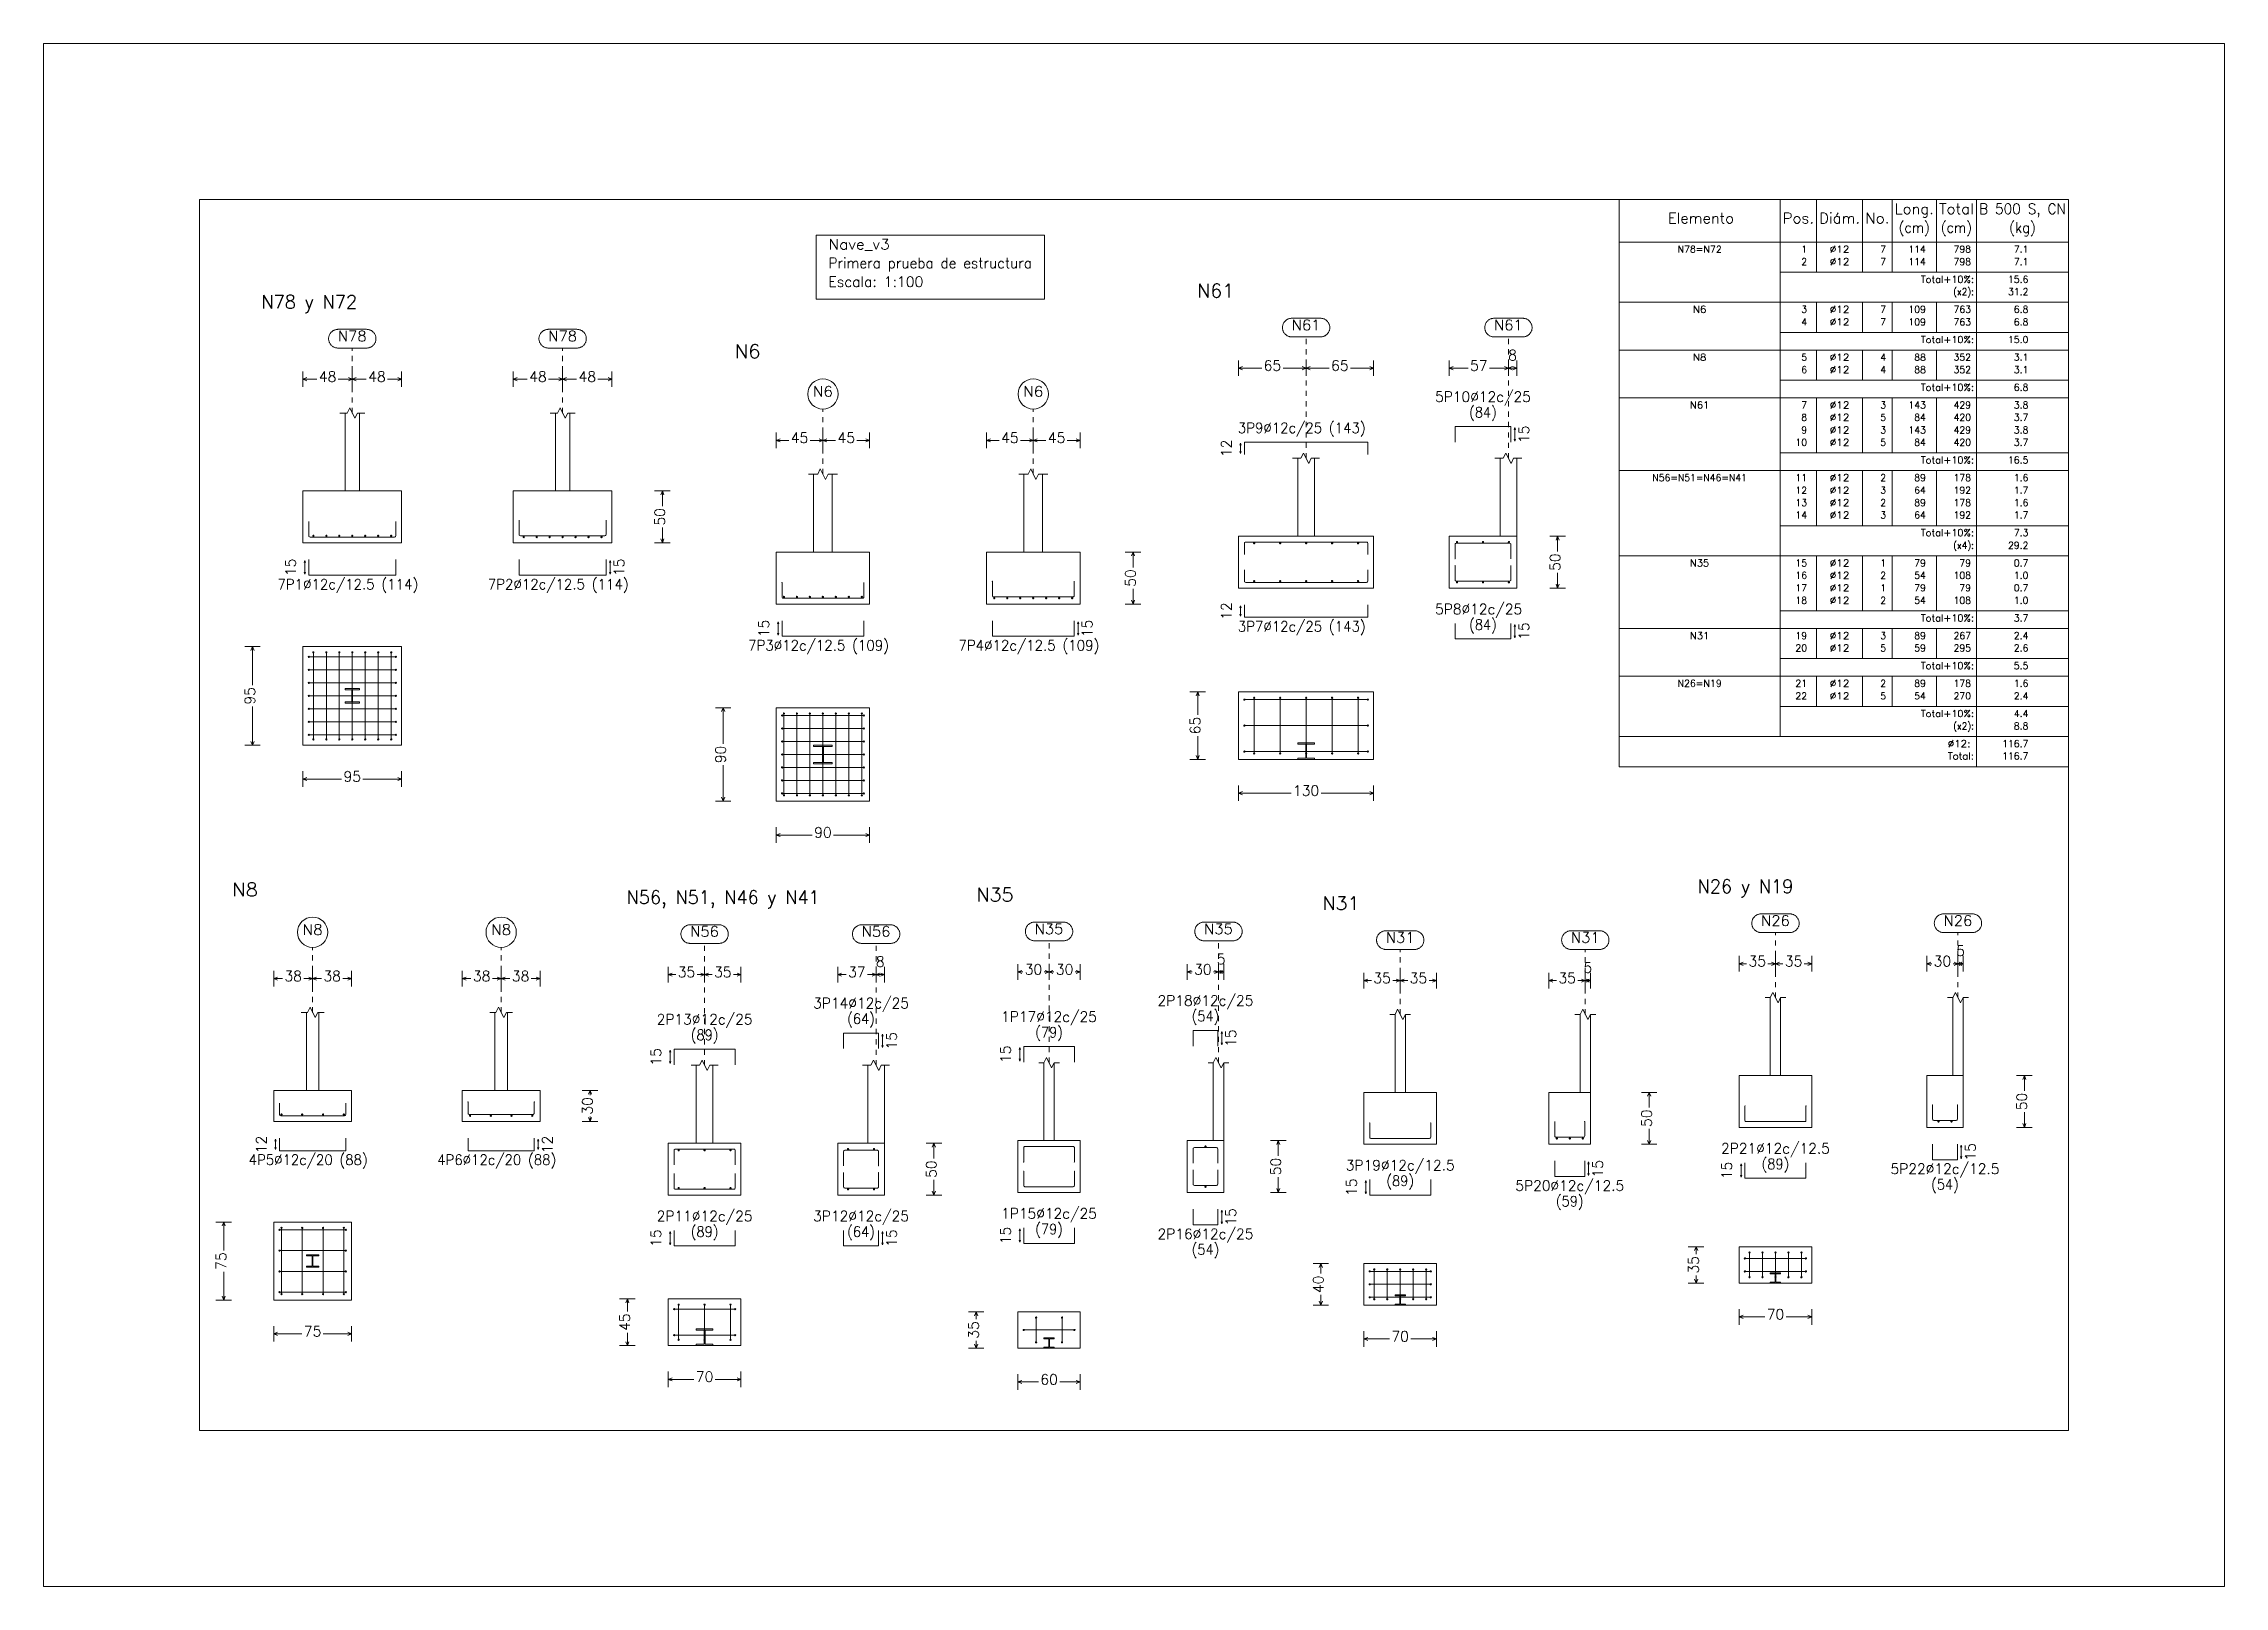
# Model space of a CAD drawing. Header units: millimetres. Extents: x -252 to 259, y -4 to 137.
# Drawn here: x -205.98 to -163.98, y 10.57 to 40.27 of the extents above; entities that cross this region are included whole.
import ezdxf
from ezdxf.enums import TextEntityAlignment as Align

# ---------------------------------------------------------------- set-up
doc = ezdxf.new("R2010")
doc.units = ezdxf.units.MM
doc.linetypes.add('CYPE_PUNTO', pattern=[0.075, 0, -0.075])
for name, color, linetype, lineweight in [('CIM_COTAS', 2, 'Continuous', 0), ('CIM_DIB_ARMADOS', 4, 'Continuous', 0), ('CIM_GEOMETRIA', 2, 'Continuous', 0), ('CIM_REFEREN', 2, 'Continuous', 0), ('CIM_TXT_ARMADOS', 3, 'Continuous', 0), ('RECUAD_LIMITES', 2, 'Continuous', 0), ('RECUAD_MARCO', 1, 'Continuous', 20), ('TABLAS', 1, 'Continuous', 0), ('TEXTO_TABLAS', 1, 'Continuous', 0)]:
    doc.layers.add(name, color=color, linetype=linetype, lineweight=lineweight)
doc.styles.add('CYPETXT', font='romans__.ttf', dxfattribs={"height": 0.2})

msp = doc.modelspace()

# ---------------------------------------------------------------- texts
at = {"layer": 'CIM_COTAS', "style": 'CYPETXT'}
for s, width, p, p2 in [('N61', 0.924861, (-181.942, 34.753), (-181.39, 34.753)), ('N61', 0.924861, (-178.046, 34.753), (-177.494, 34.753)), ('N78', 0.924861, (-200.312, 34.54), (-199.76, 34.54)), ('N78', 0.924861, (-196.261, 34.54), (-195.709, 34.54)), ('65', 0.872087, (-182.484, 33.973), (-182.148, 33.973)), ('65', 0.872087, (-181.184, 33.973), (-180.848, 33.973)), ('57', 0.872087, (-178.508, 33.973), (-178.172, 33.973)), ('8', 0.872087, (-177.774, 34.173), (-177.606, 34.173)), ('48', 0.872087, (-200.679, 33.76), (-200.343, 33.76)), ('48', 0.872087, (-199.729, 33.76), (-199.393, 33.76)), ('48', 0.872087, (-196.628, 33.76), (-196.292, 33.76)), ('48', 0.872087, (-195.678, 33.76), (-195.342, 33.76)), ('N6', 0.950013, (-191.164, 33.475), (-190.78, 33.475)), ('N6', 0.950013, (-187.113, 33.475), (-186.729, 33.475)), ('45', 0.872087, (-191.59, 32.583), (-191.254, 32.583)), ('45', 0.872087, (-190.69, 32.583), (-190.354, 32.583)), ('45', 0.872087, (-187.539, 32.583), (-187.203, 32.583)), ('45', 0.872087, (-186.639, 32.583), (-186.303, 32.583)), ('95', 0.872087, (-200.204, 26.062), (-199.868, 26.062)), ('130', 0.872087, (-181.918, 25.79), (-181.414, 25.79)), ('90', 0.872087, (-191.14, 24.985), (-190.804, 24.985)), ('N8', 0.950013, (-200.992, 23.113), (-200.608, 23.113)), ('N8', 0.950013, (-197.361, 23.113), (-196.977, 23.113)), ('N56', 0.924861, (-193.527, 23.078), (-192.975, 23.078)), ('N56', 0.924861, (-190.224, 23.078), (-189.672, 23.078)), ('N35', 0.924861, (-186.893, 23.128), (-186.341, 23.128)), ('N35', 0.924861, (-183.63, 23.128), (-183.078, 23.128)), ('N31', 0.924861, (-180.13, 22.962), (-179.578, 22.962)), ('N31', 0.924861, (-176.565, 22.962), (-176.013, 22.962)), ('N26', 0.924861, (-172.903, 23.286), (-172.351, 23.286)), ('N26', 0.924861, (-169.388, 23.286), (-168.836, 23.286)), ('8', 0.872087, (-189.952, 22.498), (-189.784, 22.498)), ('5', 0.872087, (-183.388, 22.548), (-183.22, 22.548)), ('35', 0.872087, (-173.145, 22.506), (-172.809, 22.506)), ('35', 0.872087, (-172.445, 22.506), (-172.109, 22.506)), ('30', 0.872087, (-169.58, 22.506), (-169.244, 22.506)), ('5', 0.872087, (-169.146, 22.706), (-168.978, 22.706)), ('38', 0.872087, (-201.343, 22.22), (-201.007, 22.22)), ('38', 0.872087, (-200.593, 22.22), (-200.257, 22.22)), ('38', 0.872087, (-197.712, 22.22), (-197.376, 22.22)), ('38', 0.872087, (-196.962, 22.22), (-196.626, 22.22)), ('35', 0.872087, (-193.769, 22.298), (-193.433, 22.298)), ('35', 0.872087, (-193.069, 22.298), (-192.733, 22.298)), ('37', 0.872087, (-190.486, 22.298), (-190.15, 22.298)), ('30', 0.872087, (-187.085, 22.348), (-186.749, 22.348)), ('30', 0.872087, (-186.485, 22.348), (-186.149, 22.348)), ('30', 0.872087, (-183.822, 22.348), (-183.486, 22.348)), ('35', 0.872087, (-180.372, 22.182), (-180.036, 22.182)), ('35', 0.872087, (-179.672, 22.182), (-179.336, 22.182)), ('35', 0.872087, (-176.807, 22.182), (-176.471, 22.182)), ('5', 0.872087, (-176.323, 22.382), (-176.155, 22.382)), ('75', 0.872087, (-200.968, 15.382), (-200.632, 15.382)), ('70', 0.872087, (-172.795, 15.708), (-172.459, 15.708)), ('70', 0.872087, (-180.022, 15.284), (-179.686, 15.284)), ('70', 0.872087, (-193.419, 14.505), (-193.083, 14.505)), ('60', 0.872087, (-186.785, 14.455), (-186.449, 14.455))]:
    msp.add_text(s, height=0.2, dxfattribs=dict(at, width=width)).set_placement(p, p2, align=Align.FIT)
at = {"layer": 'CIM_COTAS', "style": 'CYPETXT', "width": 0.872087}
for s, p, p2 in [('50', (-194.014, 30.991), (-194.014, 31.327)), ('50', (-176.772, 30.119), (-176.772, 30.455)), ('50', (-184.949, 29.814), (-184.949, 30.15)), ('95', (-201.908, 27.545), (-201.908, 27.881)), ('65', (-183.704, 26.973), (-183.704, 27.309)), ('90', (-192.843, 26.418), (-192.843, 26.754)), ('30', (-195.408, 19.651), (-195.408, 19.987)), ('50', (-167.783, 19.737), (-167.783, 20.073)), ('50', (-175.01, 19.413), (-175.01, 19.749)), ('50', (-188.785, 18.434), (-188.785, 18.77)), ('50', (-182.152, 18.484), (-182.152, 18.82)), ('75', (-202.462, 16.665), (-202.462, 17.001)), ('35', (-174.105, 16.591), (-174.105, 16.927)), ('40', (-181.332, 16.217), (-181.332, 16.553)), ('45', (-194.689, 15.488), (-194.689, 15.824)), ('35', (-187.97, 15.338), (-187.97, 15.674))]:
    msp.add_text(s, height=0.2, rotation=90, dxfattribs=at).set_placement(p, p2, align=Align.FIT)
at = {"layer": 'CIM_REFEREN', "style": 'CYPETXT'}
for s, width, p, p2 in [('N78 y N72', 0.80949, (-201.787, 35.17), (-199.943, 35.17)), ('N61', 0.924861, (-183.767, 35.383), (-183.049, 35.383)), ('N6', 0.950013, (-192.673, 34.218), (-192.174, 34.218)), ('N8', 0.950013, (-202.351, 23.855), (-201.852, 23.855)), ('N56, N51, N46 y N41', 0.805814, (-194.752, 23.708), (-191.035, 23.708)), ('N35', 0.924861, (-188.018, 23.758), (-187.301, 23.758)), ('N26 y N19', 0.80949, (-174.128, 23.916), (-172.283, 23.916)), ('N31', 0.924861, (-181.355, 23.592), (-180.637, 23.592))]:
    msp.add_text(s, height=0.26, dxfattribs=dict(at, width=width)).set_placement(p, p2, align=Align.FIT)
at = {"layer": 'CIM_TXT_ARMADOS', "style": 'CYPETXT'}
for s, width, p, p2 in [('5P10%%c12c/25', 0.870564, (-179.182, 33.373), (-177.337, 33.373)), ('(84)', 0.812098, (-178.527, 33.073), (-177.993, 33.073)), ('3P9%%c12c/25 (143)', 0.826794, (-182.981, 32.773), (-180.518, 32.773)), ('7P1%%c12c/12.5 (114)', 0.830232, (-201.478, 29.763), (-198.763, 29.763)), ('7P2%%c12c/12.5 (114)', 0.830232, (-197.427, 29.763), (-194.712, 29.763)), ('5P8%%c12c/25', 0.870411, (-179.182, 29.284), (-177.505, 29.284)), ('3P7%%c12c/25 (143)', 0.826794, (-182.981, 28.951), (-180.518, 28.951)), ('(84)', 0.812098, (-178.527, 28.984), (-177.993, 28.984)), ('7P3%%c12c/12.5 (109)', 0.830232, (-192.413, 28.586), (-189.698, 28.586)), ('7P4%%c12c/12.5 (109)', 0.830232, (-188.362, 28.586), (-185.647, 28.586)), ('3P14%%c12c/25', 0.870564, (-191.16, 21.698), (-189.315, 21.698)), ('2P18%%c12c/25', 0.870564, (-184.527, 21.748), (-182.682, 21.748)), ('2P13%%c12c/25', 0.870564, (-194.173, 21.388), (-192.328, 21.388)), ('(64)', 0.812098, (-190.505, 21.398), (-189.971, 21.398)), ('1P17%%c12c/25', 0.870564, (-187.54, 21.438), (-185.695, 21.438)), ('(54)', 0.812098, (-183.871, 21.448), (-183.337, 21.448)), ('(89)', 0.812098, (-193.518, 21.088), (-192.984, 21.088)), ('(79)', 0.812098, (-186.884, 21.138), (-186.35, 21.138)), ('4P5%%c12c/20 (88)', 0.823663, (-202.032, 18.683), (-199.737, 18.683)), ('4P6%%c12c/20 (88)', 0.823663, (-198.401, 18.683), (-196.106, 18.683)), ('2P21%%c12c/12.5', 0.869939, (-173.675, 18.902), (-171.578, 18.902)), ('3P19%%c12c/12.5', 0.869939, (-180.902, 18.578), (-178.805, 18.578)), ('(89)', 0.812098, (-180.121, 18.278), (-179.587, 18.278)), ('(89)', 0.812098, (-172.894, 18.602), (-172.36, 18.602)), ('5P22%%c12c/12.5', 0.869939, (-170.41, 18.509), (-168.313, 18.509)), ('5P20%%c12c/12.5', 0.869939, (-177.637, 18.185), (-175.54, 18.185)), ('(59)', 0.812098, (-176.856, 17.885), (-176.322, 17.885)), ('(54)', 0.812098, (-169.629, 18.209), (-169.095, 18.209)), ('2P11%%c12c/25', 0.870564, (-194.173, 17.599), (-192.328, 17.599)), ('3P12%%c12c/25', 0.870564, (-191.16, 17.599), (-189.315, 17.599)), ('1P15%%c12c/25', 0.870564, (-187.54, 17.649), (-185.695, 17.649)), ('(89)', 0.812098, (-193.518, 17.299), (-192.984, 17.299)), ('(64)', 0.812098, (-190.505, 17.299), (-189.971, 17.299)), ('(79)', 0.812098, (-186.884, 17.349), (-186.35, 17.349)), ('2P16%%c12c/25', 0.870564, (-184.527, 17.256), (-182.682, 17.256)), ('(54)', 0.812098, (-183.871, 16.956), (-183.337, 16.956))]:
    msp.add_text(s, height=0.2, dxfattribs=dict(at, width=width)).set_placement(p, p2, align=Align.FIT)
at = {"layer": 'CIM_TXT_ARMADOS', "style": 'CYPETXT', "width": 0.872087}
for s, p, p2 in [('15', (-177.372, 32.58), (-177.372, 32.916)), ('12', (-183.104, 32.31), (-183.104, 32.646)), ('15', (-201.124, 30.02), (-201.124, 30.356)), ('15', (-194.797, 30.02), (-194.797, 30.356)), ('12', (-183.104, 29.178), (-183.104, 29.514)), ('15', (-192.01, 28.843), (-192.01, 29.179)), ('15', (-185.783, 28.843), (-185.783, 29.179)), ('15', (-177.372, 28.791), (-177.372, 29.127)), ('15', (-189.55, 20.905), (-189.55, 21.241)), ('15', (-183.016, 20.955), (-183.016, 21.291)), ('15', (-194.089, 20.595), (-194.089, 20.931)), ('15', (-187.355, 20.645), (-187.355, 20.981)), ('12', (-201.688, 18.91), (-201.688, 19.246)), ('12', (-196.181, 18.91), (-196.181, 19.246)), ('15', (-168.774, 18.766), (-168.774, 19.102)), ('15', (-175.951, 18.442), (-175.951, 18.778)), ('15', (-173.465, 18.409), (-173.465, 18.745)), ('15', (-180.692, 18.085), (-180.692, 18.421)), ('15', (-183.016, 17.513), (-183.016, 17.849)), ('15', (-194.089, 17.106), (-194.089, 17.442)), ('15', (-189.55, 17.106), (-189.55, 17.442)), ('15', (-187.355, 17.156), (-187.355, 17.492))]:
    msp.add_text(s, height=0.2, rotation=90, dxfattribs=at).set_placement(p, p2, align=Align.FIT)
at = {"layer": 'TABLAS', "style": 'CYPETXT'}
for s, width, p, p2 in [('Primera prueba de estructura', 0.828843, (-190.865, 35.947), (-186.947, 35.947)), ('Nave_v3', 0.901395, (-190.865, 36.307), (-189.683, 36.307)), ('Escala: 1:100', 0.854704, (-190.865, 35.587), (-189.038, 35.587))]:
    msp.add_text(s, height=0.2, dxfattribs=dict(at, width=width)).set_placement(p, p2, align=Align.FIT)
at = {"layer": 'TEXTO_TABLAS', "style": 'CYPETXT'}
for s, height, width, p, p2 in [('Elemento', 0.2, 0.922929, (-174.7, 36.81), (-173.425, 36.81)), ('Pos.', 0.2, 0.930043, (-172.487, 36.81), (-171.884, 36.81)), ('Diám.', 0.2, 0.924206, (-171.784, 36.81), (-170.998, 36.81)), ('No.', 0.2, 0.948463, (-170.898, 36.81), (-170.43, 36.81)), ('Long.', 0.2, 0.937094, (-170.33, 36.99), (-169.577, 36.99)), ('Total', 0.2, 0.935074, (-169.477, 36.99), (-168.805, 36.99)), ('B 500 S, CN', 0.2, 0.772631, (-168.705, 36.99), (-167.031, 36.99)), ('(cm)', 0.2, 0.818573, (-170.254, 36.63), (-169.654, 36.63)), ('(cm)', 0.2, 0.818573, (-169.441, 36.63), (-168.841, 36.63)), ('(kg)', 0.2, 0.827454, (-168.125, 36.63), (-167.612, 36.63)), ('N78=N72', 0.1333, 0.885754, (-174.513, 36.247), (-173.661, 36.247)), ('2', 0.133, 0.872087, (-172.13, 36.007), (-172.018, 36.007)), ('1', 0.133, 0.872087, (-172.13, 36.247), (-172.018, 36.247)), ('%%c12', 0.1333, 1.002473, (-171.581, 36.247), (-171.201, 36.247)), ('%%c12', 0.1333, 1.002473, (-171.581, 36.007), (-171.201, 36.007)), ('7', 0.133, 0.872087, (-170.608, 36.247), (-170.496, 36.247)), ('7', 0.133, 0.872087, (-170.608, 36.007), (-170.496, 36.007)), ('114', 0.1333, 0.872087, (-170.066, 36.247), (-169.73, 36.247)), ('114', 0.1333, 0.872087, (-170.066, 36.007), (-169.73, 36.007)), ('798', 0.1333, 0.872087, (-169.197, 36.247), (-168.861, 36.247)), ('798', 0.1333, 0.872087, (-169.197, 36.007), (-168.861, 36.007)), ('7.1', 0.1333, 0.868061, (-168.036, 36.247), (-167.756, 36.247)), ('7.1', 0.1333, 0.868061, (-168.036, 36.007), (-167.756, 36.007)), ('Total+10%:', 0.1333, 0.906318, (-169.827, 35.667), (-168.805, 35.667)), ('15.6', 0.1333, 0.869207, (-168.148, 35.667), (-167.756, 35.667)), ('(x2):', 0.1333, 0.820215, (-169.203, 35.427), (-168.805, 35.427)), ('31.2', 0.1333, 0.869207, (-168.148, 35.427), (-167.756, 35.427)), ('N6', 0.1333, 0.950013, (-174.215, 35.087), (-173.959, 35.087)), ('3', 0.133, 0.872087, (-172.13, 35.087), (-172.018, 35.087)), ('4', 0.133, 0.872087, (-172.13, 34.847), (-172.018, 34.847)), ('%%c12', 0.1333, 1.002473, (-171.581, 35.087), (-171.201, 35.087)), ('%%c12', 0.1333, 1.002473, (-171.581, 34.847), (-171.201, 34.847)), ('7', 0.133, 0.872087, (-170.608, 35.087), (-170.496, 35.087)), ('7', 0.133, 0.872087, (-170.608, 34.847), (-170.496, 34.847)), ('109', 0.1333, 0.872087, (-170.066, 35.087), (-169.73, 35.087)), ('109', 0.1333, 0.872087, (-170.066, 34.847), (-169.73, 34.847)), ('763', 0.1333, 0.872087, (-169.197, 35.087), (-168.861, 35.087)), ('763', 0.1333, 0.872087, (-169.197, 34.847), (-168.861, 34.847)), ('6.8', 0.1333, 0.868061, (-168.036, 35.087), (-167.756, 35.087)), ('6.8', 0.1333, 0.868061, (-168.036, 34.847), (-167.756, 34.847)), ('Total+10%:', 0.1333, 0.906318, (-169.827, 34.507), (-168.805, 34.507)), ('15.0', 0.1333, 0.869207, (-168.148, 34.507), (-167.756, 34.507)), ('N8', 0.1333, 0.950013, (-174.215, 34.167), (-173.959, 34.167)), ('5', 0.133, 0.872087, (-172.13, 34.167), (-172.018, 34.167)), ('6', 0.133, 0.872087, (-172.13, 33.927), (-172.018, 33.927)), ('%%c12', 0.1333, 1.002473, (-171.581, 34.167), (-171.201, 34.167)), ('%%c12', 0.1333, 1.002473, (-171.581, 33.927), (-171.201, 33.927)), ('4', 0.133, 0.872087, (-170.608, 34.167), (-170.496, 34.167)), ('4', 0.133, 0.872087, (-170.608, 33.927), (-170.496, 33.927)), ('88', 0.1333, 0.872087, (-169.954, 34.167), (-169.73, 34.167)), ('88', 0.1333, 0.872087, (-169.954, 33.927), (-169.73, 33.927)), ('352', 0.1333, 0.872087, (-169.197, 34.167), (-168.861, 34.167)), ('352', 0.1333, 0.872087, (-169.197, 33.927), (-168.861, 33.927)), ('3.1', 0.1333, 0.868061, (-168.036, 34.167), (-167.756, 34.167)), ('3.1', 0.1333, 0.868061, (-168.036, 33.927), (-167.756, 33.927)), ('Total+10%:', 0.1333, 0.906318, (-169.827, 33.587), (-168.805, 33.587)), ('6.8', 0.1333, 0.868061, (-168.036, 33.587), (-167.756, 33.587)), ('N61', 0.1333, 0.924861, (-174.271, 33.247), (-173.903, 33.247)), ('7', 0.133, 0.872087, (-172.13, 33.247), (-172.018, 33.247)), ('%%c12', 0.1333, 1.002473, (-171.581, 33.247), (-171.201, 33.247)), ('3', 0.133, 0.872087, (-170.608, 33.247), (-170.496, 33.247)), ('143', 0.1333, 0.872087, (-170.066, 33.247), (-169.73, 33.247)), ('429', 0.1333, 0.872087, (-169.197, 33.247), (-168.861, 33.247)), ('3.8', 0.1333, 0.868061, (-168.036, 33.247), (-167.756, 33.247)), ('8', 0.133, 0.872087, (-172.13, 33.007), (-172.018, 33.007)), ('9', 0.133, 0.872087, (-172.13, 32.767), (-172.018, 32.767)), ('%%c12', 0.1333, 1.002473, (-171.581, 33.007), (-171.201, 33.007)), ('%%c12', 0.1333, 1.002473, (-171.581, 32.767), (-171.201, 32.767)), ('5', 0.133, 0.872087, (-170.608, 33.007), (-170.496, 33.007)), ('3', 0.133, 0.872087, (-170.608, 32.767), (-170.496, 32.767)), ('143', 0.1333, 0.872087, (-170.066, 32.767), (-169.73, 32.767)), ('84', 0.1333, 0.872087, (-169.954, 33.007), (-169.73, 33.007)), ('420', 0.1333, 0.872087, (-169.197, 33.007), (-168.861, 33.007)), ('429', 0.1333, 0.872087, (-169.197, 32.767), (-168.861, 32.767)), ('3.7', 0.1333, 0.868061, (-168.036, 33.007), (-167.756, 33.007)), ('3.8', 0.1333, 0.868061, (-168.036, 32.767), (-167.756, 32.767)), ('10', 0.1333, 0.872087, (-172.242, 32.527), (-172.018, 32.527)), ('%%c12', 0.1333, 1.002473, (-171.581, 32.527), (-171.201, 32.527)), ('5', 0.133, 0.872087, (-170.608, 32.527), (-170.496, 32.527)), ('84', 0.1333, 0.872087, (-169.954, 32.527), (-169.73, 32.527)), ('420', 0.1333, 0.872087, (-169.197, 32.527), (-168.861, 32.527)), ('3.7', 0.1333, 0.868061, (-168.036, 32.527), (-167.756, 32.527)), ('N56=N51=N46=N41', 0.13333, 0.870863, (-174.997, 31.847), (-173.177, 31.847)), ('11', 0.1333, 0.872087, (-172.242, 31.847), (-172.018, 31.847)), ('%%c12', 0.1333, 1.002473, (-171.581, 31.847), (-171.201, 31.847)), ('2', 0.133, 0.872087, (-170.608, 31.847), (-170.496, 31.847)), ('89', 0.1333, 0.872087, (-169.954, 31.847), (-169.73, 31.847)), ('Total+10%:', 0.1333, 0.906318, (-169.827, 32.187), (-168.805, 32.187)), ('178', 0.1333, 0.872087, (-169.197, 31.847), (-168.861, 31.847)), ('16.5', 0.1333, 0.869207, (-168.148, 32.187), (-167.756, 32.187)), ('1.6', 0.1333, 0.868061, (-168.036, 31.847), (-167.756, 31.847)), ('12', 0.1333, 0.872087, (-172.242, 31.607), (-172.018, 31.607)), ('13', 0.1333, 0.872087, (-172.242, 31.367), (-172.018, 31.367)), ('%%c12', 0.1333, 1.002473, (-171.581, 31.607), (-171.201, 31.607)), ('%%c12', 0.1333, 1.002473, (-171.581, 31.367), (-171.201, 31.367)), ('3', 0.133, 0.872087, (-170.608, 31.607), (-170.496, 31.607)), ('2', 0.133, 0.872087, (-170.608, 31.367), (-170.496, 31.367)), ('89', 0.1333, 0.872087, (-169.954, 31.367), (-169.73, 31.367)), ('64', 0.1333, 0.872087, (-169.954, 31.607), (-169.73, 31.607)), ('192', 0.1333, 0.872087, (-169.197, 31.607), (-168.861, 31.607)), ('178', 0.1333, 0.872087, (-169.197, 31.367), (-168.861, 31.367)), ('1.7', 0.1333, 0.868061, (-168.036, 31.607), (-167.756, 31.607)), ('1.6', 0.1333, 0.868061, (-168.036, 31.367), (-167.756, 31.367)), ('14', 0.1333, 0.872087, (-172.242, 31.127), (-172.018, 31.127)), ('%%c12', 0.1333, 1.002473, (-171.581, 31.127), (-171.201, 31.127)), ('3', 0.133, 0.872087, (-170.608, 31.127), (-170.496, 31.127)), ('64', 0.1333, 0.872087, (-169.954, 31.127), (-169.73, 31.127)), ('192', 0.1333, 0.872087, (-169.197, 31.127), (-168.861, 31.127)), ('1.7', 0.1333, 0.868061, (-168.036, 31.127), (-167.756, 31.127)), ('Total+10%:', 0.1333, 0.906318, (-169.827, 30.787), (-168.805, 30.787)), ('(x4):', 0.1333, 0.820215, (-169.203, 30.547), (-168.805, 30.547)), ('29.2', 0.1333, 0.869207, (-168.148, 30.547), (-167.756, 30.547)), ('7.3', 0.1333, 0.868061, (-168.036, 30.787), (-167.756, 30.787)), ('N35', 0.1333, 0.924861, (-174.271, 30.207), (-173.903, 30.207)), ('15', 0.1333, 0.872087, (-172.242, 30.207), (-172.018, 30.207)), ('%%c12', 0.1333, 1.002473, (-171.581, 30.207), (-171.201, 30.207)), ('1', 0.133, 0.872087, (-170.608, 30.207), (-170.496, 30.207)), ('79', 0.1333, 0.872087, (-169.954, 30.207), (-169.73, 30.207)), ('79', 0.1333, 0.872087, (-169.085, 30.207), (-168.861, 30.207)), ('0.7', 0.1333, 0.868061, (-168.036, 30.207), (-167.756, 30.207)), ('16', 0.1333, 0.872087, (-172.242, 29.967), (-172.018, 29.967)), ('17', 0.1333, 0.872087, (-172.242, 29.727), (-172.018, 29.727)), ('%%c12', 0.1333, 1.002473, (-171.581, 29.967), (-171.201, 29.967)), ('%%c12', 0.1333, 1.002473, (-171.581, 29.727), (-171.201, 29.727)), ('2', 0.133, 0.872087, (-170.608, 29.967), (-170.496, 29.967)), ('1', 0.133, 0.872087, (-170.608, 29.727), (-170.496, 29.727)), ('54', 0.1333, 0.872087, (-169.954, 29.967), (-169.73, 29.967)), ('79', 0.1333, 0.872087, (-169.954, 29.727), (-169.73, 29.727)), ('108', 0.1333, 0.872087, (-169.197, 29.967), (-168.861, 29.967)), ('79', 0.1333, 0.872087, (-169.085, 29.727), (-168.861, 29.727)), ('0.7', 0.1333, 0.868061, (-168.036, 29.727), (-167.756, 29.727)), ('1.0', 0.1333, 0.868061, (-168.036, 29.967), (-167.756, 29.967)), ('18', 0.1333, 0.872087, (-172.242, 29.487), (-172.018, 29.487)), ('%%c12', 0.1333, 1.002473, (-171.581, 29.487), (-171.201, 29.487)), ('2', 0.133, 0.872087, (-170.608, 29.487), (-170.496, 29.487)), ('54', 0.1333, 0.872087, (-169.954, 29.487), (-169.73, 29.487)), ('108', 0.1333, 0.872087, (-169.197, 29.487), (-168.861, 29.487)), ('1.0', 0.1333, 0.868061, (-168.036, 29.487), (-167.756, 29.487)), ('Total+10%:', 0.1333, 0.906318, (-169.827, 29.147), (-168.805, 29.147)), ('3.7', 0.1333, 0.868061, (-168.036, 29.147), (-167.756, 29.147)), ('N31', 0.1333, 0.924861, (-174.271, 28.807), (-173.903, 28.807)), ('20', 0.1333, 0.872087, (-172.242, 28.567), (-172.018, 28.567)), ('19', 0.1333, 0.872087, (-172.242, 28.807), (-172.018, 28.807)), ('%%c12', 0.1333, 1.002473, (-171.581, 28.807), (-171.201, 28.807)), ('%%c12', 0.1333, 1.002473, (-171.581, 28.567), (-171.201, 28.567)), ('3', 0.133, 0.872087, (-170.608, 28.807), (-170.496, 28.807)), ('5', 0.133, 0.872087, (-170.608, 28.567), (-170.496, 28.567)), ('89', 0.1333, 0.872087, (-169.954, 28.807), (-169.73, 28.807)), ('59', 0.1333, 0.872087, (-169.954, 28.567), (-169.73, 28.567)), ('267', 0.1333, 0.872087, (-169.197, 28.807), (-168.861, 28.807)), ('295', 0.1333, 0.872087, (-169.197, 28.567), (-168.861, 28.567)), ('2.4', 0.1333, 0.868061, (-168.036, 28.807), (-167.756, 28.807)), ('2.6', 0.1333, 0.868061, (-168.036, 28.567), (-167.756, 28.567)), ('Total+10%:', 0.1333, 0.906318, (-169.827, 28.227), (-168.805, 28.227)), ('5.5', 0.1333, 0.868061, (-168.036, 28.227), (-167.756, 28.227)), ('N26=N19', 0.1333, 0.885754, (-174.513, 27.887), (-173.661, 27.887)), ('21', 0.1333, 0.872087, (-172.242, 27.887), (-172.018, 27.887)), ('22', 0.1333, 0.872087, (-172.242, 27.647), (-172.018, 27.647)), ('%%c12', 0.1333, 1.002473, (-171.581, 27.887), (-171.201, 27.887)), ('%%c12', 0.1333, 1.002473, (-171.581, 27.647), (-171.201, 27.647)), ('2', 0.133, 0.872087, (-170.608, 27.887), (-170.496, 27.887)), ('5', 0.133, 0.872087, (-170.608, 27.647), (-170.496, 27.647)), ('89', 0.1333, 0.872087, (-169.954, 27.887), (-169.73, 27.887)), ('54', 0.1333, 0.872087, (-169.954, 27.647), (-169.73, 27.647)), ('270', 0.1333, 0.872087, (-169.197, 27.647), (-168.861, 27.647)), ('178', 0.1333, 0.872087, (-169.197, 27.887), (-168.861, 27.887)), ('2.4', 0.1333, 0.868061, (-168.036, 27.647), (-167.756, 27.647)), ('1.6', 0.1333, 0.868061, (-168.036, 27.887), (-167.756, 27.887)), ('Total+10%:', 0.1333, 0.906318, (-169.827, 27.307), (-168.805, 27.307)), ('4.4', 0.1333, 0.868061, (-168.036, 27.307), (-167.756, 27.307)), ('(x2):', 0.1333, 0.820215, (-169.203, 27.067), (-168.805, 27.067)), ('8.8', 0.1333, 0.868061, (-168.036, 27.067), (-167.756, 27.067)), ('Total:', 0.1333, 0.925094, (-169.309, 26.487), (-168.805, 26.487)), ('%%c12:', 0.1333, 0.980292, (-169.309, 26.727), (-168.873, 26.727)), ('116.7', 0.1333, 0.869846, (-168.26, 26.727), (-167.756, 26.727)), ('116.7', 0.1333, 0.869846, (-168.26, 26.487), (-167.756, 26.487))]:
    msp.add_text(s, height=height, dxfattribs=dict(at, width=width)).set_placement(p, p2, align=Align.FIT)

# ---------------------------------------------------------------- hatches: boundary and pattern name
at = {"layer": 'CIM_DIB_ARMADOS'}
h = msp.add_hatch(color=256, dxfattribs=at)
edge = h.paths.add_edge_path(flags=0)
edge.add_arc((-196.823, 31.095), 0.0016, 0, 360)
h = msp.add_hatch(color=256, dxfattribs=at)
edge = h.paths.add_edge_path(flags=0)
edge.add_arc((-195.147, 31.095), 0.0016, 0, 360)
h = msp.add_hatch(color=256, dxfattribs=at)
edge = h.paths.add_edge_path(flags=0)
edge.add_arc((-200.874, 31.071), 0.0016, 0, 360)
h = msp.add_hatch(color=256, dxfattribs=at)
edge = h.paths.add_edge_path(flags=0)
edge.add_arc((-199.198, 31.071), 0.0016, 0, 360)
h = msp.add_hatch(color=256, dxfattribs=at)
edge = h.paths.add_edge_path(flags=0)
edge.add_arc((-182.854, 30.435), 0.0016, 0, 360)
h = msp.add_hatch(color=256, dxfattribs=at)
edge = h.paths.add_edge_path(flags=0)
edge.add_arc((-180.478, 30.435), 0.0016, 0, 360)
h = msp.add_hatch(color=256, dxfattribs=at)
edge = h.paths.add_edge_path(flags=0)
edge.add_arc((-178.798, 30.351), 0.0016, 0, 360)
h = msp.add_hatch(color=256, dxfattribs=at)
edge = h.paths.add_edge_path(flags=0)
edge.add_arc((-177.722, 30.351), 0.0016, 0, 360)
h = msp.add_hatch(color=256, dxfattribs=at)
edge = h.paths.add_edge_path(flags=0)
edge.add_arc((-191.76, 29.894), 0.0016, 0, 360)
h = msp.add_hatch(color=256, dxfattribs=at)
edge = h.paths.add_edge_path(flags=0)
edge.add_arc((-190.184, 29.894), 0.0016, 0, 360)
h = msp.add_hatch(color=256, dxfattribs=at)
edge = h.paths.add_edge_path(flags=0)
edge.add_arc((-187.709, 29.918), 0.0016, 0, 360)
h = msp.add_hatch(color=256, dxfattribs=at)
edge = h.paths.add_edge_path(flags=0)
edge.add_arc((-186.133, 29.918), 0.0016, 0, 360)
h = msp.add_hatch(color=256, dxfattribs=at)
edge = h.paths.add_edge_path(flags=0)
edge.add_arc((-182.854, 30.139), 0.0016, 0, 360)
h = msp.add_hatch(color=256, dxfattribs=at)
edge = h.paths.add_edge_path(flags=0)
edge.add_arc((-180.478, 30.139), 0.0016, 0, 360)
h = msp.add_hatch(color=256, dxfattribs=at)
edge = h.paths.add_edge_path(flags=0)
edge.add_arc((-178.798, 30.223), 0.0016, 0, 360)
h = msp.add_hatch(color=256, dxfattribs=at)
edge = h.paths.add_edge_path(flags=0)
edge.add_arc((-177.722, 30.223), 0.0016, 0, 360)
h = msp.add_hatch(color=256, dxfattribs=at)
edge = h.paths.add_edge_path(flags=0)
edge.add_arc((-200.874, 28.463), 0.0016, 0, 360)
h = msp.add_hatch(color=256, dxfattribs=at)
edge = h.paths.add_edge_path(flags=0)
edge.add_arc((-200.874, 28.213), 0.0016, 0, 360)
h = msp.add_hatch(color=256, dxfattribs=at)
edge = h.paths.add_edge_path(flags=0)
edge.add_arc((-200.786, 28.551), 0.0016, 0, 360)
h = msp.add_hatch(color=256, dxfattribs=at)
edge = h.paths.add_edge_path(flags=0)
edge.add_arc((-200.536, 28.551), 0.0016, 0, 360)
h = msp.add_hatch(color=256, dxfattribs=at)
edge = h.paths.add_edge_path(flags=0)
edge.add_arc((-200.286, 28.551), 0.0016, 0, 360)
h = msp.add_hatch(color=256, dxfattribs=at)
edge = h.paths.add_edge_path(flags=0)
edge.add_arc((-200.036, 28.551), 0.0016, 0, 360)
h = msp.add_hatch(color=256, dxfattribs=at)
edge = h.paths.add_edge_path(flags=0)
edge.add_arc((-199.786, 28.551), 0.0016, 0, 360)
h = msp.add_hatch(color=256, dxfattribs=at)
edge = h.paths.add_edge_path(flags=0)
edge.add_arc((-199.536, 28.551), 0.0016, 0, 360)
h = msp.add_hatch(color=256, dxfattribs=at)
edge = h.paths.add_edge_path(flags=0)
edge.add_arc((-199.286, 28.551), 0.0016, 0, 360)
h = msp.add_hatch(color=256, dxfattribs=at)
edge = h.paths.add_edge_path(flags=0)
edge.add_arc((-199.198, 28.463), 0.0016, 0, 360)
h = msp.add_hatch(color=256, dxfattribs=at)
edge = h.paths.add_edge_path(flags=0)
edge.add_arc((-199.198, 28.213), 0.0016, 0, 360)
h = msp.add_hatch(color=256, dxfattribs=at)
edge = h.paths.add_edge_path(flags=0)
edge.add_arc((-200.874, 27.963), 0.0016, 0, 360)
h = msp.add_hatch(color=256, dxfattribs=at)
edge = h.paths.add_edge_path(flags=0)
edge.add_arc((-199.198, 27.963), 0.0016, 0, 360)
h = msp.add_hatch(color=256, dxfattribs=at)
edge = h.paths.add_edge_path(flags=0)
edge.add_arc((-200.874, 27.713), 0.0016, 0, 360)
h = msp.add_hatch(color=256, dxfattribs=at)
edge = h.paths.add_edge_path(flags=0)
edge.add_arc((-200.874, 27.463), 0.0016, 0, 360)
h = msp.add_hatch(color=256, dxfattribs=at)
edge = h.paths.add_edge_path(flags=0)
edge.add_arc((-199.198, 27.713), 0.0016, 0, 360)
h = msp.add_hatch(color=256, dxfattribs=at)
edge = h.paths.add_edge_path(flags=0)
edge.add_arc((-199.198, 27.463), 0.0016, 0, 360)
h = msp.add_hatch(color=256, dxfattribs=at)
edge = h.paths.add_edge_path(flags=0)
edge.add_arc((-191.76, 27.336), 0.0016, 0, 360)
h = msp.add_hatch(color=256, dxfattribs=at)
edge = h.paths.add_edge_path(flags=0)
edge.add_arc((-191.722, 27.374), 0.0016, 0, 360)
h = msp.add_hatch(color=256, dxfattribs=at)
edge = h.paths.add_edge_path(flags=0)
edge.add_arc((-191.472, 27.374), 0.0016, 0, 360)
h = msp.add_hatch(color=256, dxfattribs=at)
edge = h.paths.add_edge_path(flags=0)
edge.add_arc((-191.222, 27.374), 0.0016, 0, 360)
h = msp.add_hatch(color=256, dxfattribs=at)
edge = h.paths.add_edge_path(flags=0)
edge.add_arc((-190.972, 27.374), 0.0016, 0, 360)
h = msp.add_hatch(color=256, dxfattribs=at)
edge = h.paths.add_edge_path(flags=0)
edge.add_arc((-190.722, 27.374), 0.0016, 0, 360)
h = msp.add_hatch(color=256, dxfattribs=at)
edge = h.paths.add_edge_path(flags=0)
edge.add_arc((-190.472, 27.374), 0.0016, 0, 360)
h = msp.add_hatch(color=256, dxfattribs=at)
edge = h.paths.add_edge_path(flags=0)
edge.add_arc((-190.222, 27.374), 0.0016, 0, 360)
h = msp.add_hatch(color=256, dxfattribs=at)
edge = h.paths.add_edge_path(flags=0)
edge.add_arc((-190.184, 27.336), 0.0016, 0, 360)
h = msp.add_hatch(color=256, dxfattribs=at)
edge = h.paths.add_edge_path(flags=0)
edge.add_arc((-182.854, 27.641), 0.0016, 0, 360)
h = msp.add_hatch(color=256, dxfattribs=at)
edge = h.paths.add_edge_path(flags=0)
edge.add_arc((-182.854, 27.641), 0.0016, 0, 360)
h = msp.add_hatch(color=256, dxfattribs=at)
edge = h.paths.add_edge_path(flags=0)
edge.add_arc((-182.666, 27.679), 0.0016, 0, 360)
h = msp.add_hatch(color=256, dxfattribs=at)
edge = h.paths.add_edge_path(flags=0)
edge.add_arc((-182.666, 27.679), 0.0016, 0, 360)
h = msp.add_hatch(color=256, dxfattribs=at)
edge = h.paths.add_edge_path(flags=0)
edge.add_arc((-182.166, 27.679), 0.0016, 0, 360)
h = msp.add_hatch(color=256, dxfattribs=at)
edge = h.paths.add_edge_path(flags=0)
edge.add_arc((-182.166, 27.679), 0.0016, 0, 360)
h = msp.add_hatch(color=256, dxfattribs=at)
edge = h.paths.add_edge_path(flags=0)
edge.add_arc((-181.666, 27.679), 0.0016, 0, 360)
h = msp.add_hatch(color=256, dxfattribs=at)
edge = h.paths.add_edge_path(flags=0)
edge.add_arc((-181.666, 27.679), 0.0016, 0, 360)
h = msp.add_hatch(color=256, dxfattribs=at)
edge = h.paths.add_edge_path(flags=0)
edge.add_arc((-181.166, 27.679), 0.0016, 0, 360)
h = msp.add_hatch(color=256, dxfattribs=at)
edge = h.paths.add_edge_path(flags=0)
edge.add_arc((-181.166, 27.679), 0.0016, 0, 360)
h = msp.add_hatch(color=256, dxfattribs=at)
edge = h.paths.add_edge_path(flags=0)
edge.add_arc((-180.666, 27.679), 0.0016, 0, 360)
h = msp.add_hatch(color=256, dxfattribs=at)
edge = h.paths.add_edge_path(flags=0)
edge.add_arc((-180.666, 27.679), 0.0016, 0, 360)
h = msp.add_hatch(color=256, dxfattribs=at)
edge = h.paths.add_edge_path(flags=0)
edge.add_arc((-180.478, 27.641), 0.0016, 0, 360)
h = msp.add_hatch(color=256, dxfattribs=at)
edge = h.paths.add_edge_path(flags=0)
edge.add_arc((-180.478, 27.641), 0.0016, 0, 360)
h = msp.add_hatch(color=256, dxfattribs=at)
edge = h.paths.add_edge_path(flags=0)
edge.add_arc((-200.874, 27.213), 0.0016, 0, 360)
h = msp.add_hatch(color=256, dxfattribs=at)
edge = h.paths.add_edge_path(flags=0)
edge.add_arc((-200.874, 26.963), 0.0016, 0, 360)
h = msp.add_hatch(color=256, dxfattribs=at)
edge = h.paths.add_edge_path(flags=0)
edge.add_arc((-199.198, 27.213), 0.0016, 0, 360)
h = msp.add_hatch(color=256, dxfattribs=at)
edge = h.paths.add_edge_path(flags=0)
edge.add_arc((-199.198, 26.963), 0.0016, 0, 360)
h = msp.add_hatch(color=256, dxfattribs=at)
edge = h.paths.add_edge_path(flags=0)
edge.add_arc((-191.76, 27.086), 0.0016, 0, 360)
h = msp.add_hatch(color=256, dxfattribs=at)
edge = h.paths.add_edge_path(flags=0)
edge.add_arc((-190.184, 27.086), 0.0016, 0, 360)
h = msp.add_hatch(color=256, dxfattribs=at)
edge = h.paths.add_edge_path(flags=0)
edge.add_arc((-182.854, 27.141), 0.0016, 0, 360)
h = msp.add_hatch(color=256, dxfattribs=at)
edge = h.paths.add_edge_path(flags=0)
edge.add_arc((-182.854, 27.141), 0.0016, 0, 360)
h = msp.add_hatch(color=256, dxfattribs=at)
edge = h.paths.add_edge_path(flags=0)
edge.add_arc((-180.478, 27.141), 0.0016, 0, 360)
h = msp.add_hatch(color=256, dxfattribs=at)
edge = h.paths.add_edge_path(flags=0)
edge.add_arc((-180.478, 27.141), 0.0016, 0, 360)
h = msp.add_hatch(color=256, dxfattribs=at)
edge = h.paths.add_edge_path(flags=0)
edge.add_arc((-200.786, 26.875), 0.0016, 0, 360)
h = msp.add_hatch(color=256, dxfattribs=at)
edge = h.paths.add_edge_path(flags=0)
edge.add_arc((-200.536, 26.875), 0.0016, 0, 360)
h = msp.add_hatch(color=256, dxfattribs=at)
edge = h.paths.add_edge_path(flags=0)
edge.add_arc((-200.286, 26.875), 0.0016, 0, 360)
h = msp.add_hatch(color=256, dxfattribs=at)
edge = h.paths.add_edge_path(flags=0)
edge.add_arc((-200.036, 26.875), 0.0016, 0, 360)
h = msp.add_hatch(color=256, dxfattribs=at)
edge = h.paths.add_edge_path(flags=0)
edge.add_arc((-199.786, 26.875), 0.0016, 0, 360)
h = msp.add_hatch(color=256, dxfattribs=at)
edge = h.paths.add_edge_path(flags=0)
edge.add_arc((-199.536, 26.875), 0.0016, 0, 360)
h = msp.add_hatch(color=256, dxfattribs=at)
edge = h.paths.add_edge_path(flags=0)
edge.add_arc((-199.286, 26.875), 0.0016, 0, 360)
h = msp.add_hatch(color=256, dxfattribs=at)
edge = h.paths.add_edge_path(flags=0)
edge.add_arc((-191.76, 26.836), 0.0016, 0, 360)
h = msp.add_hatch(color=256, dxfattribs=at)
edge = h.paths.add_edge_path(flags=0)
edge.add_arc((-191.76, 26.586), 0.0016, 0, 360)
h = msp.add_hatch(color=256, dxfattribs=at)
edge = h.paths.add_edge_path(flags=0)
edge.add_arc((-190.184, 26.836), 0.0016, 0, 360)
h = msp.add_hatch(color=256, dxfattribs=at)
edge = h.paths.add_edge_path(flags=0)
edge.add_arc((-190.184, 26.586), 0.0016, 0, 360)
h = msp.add_hatch(color=256, dxfattribs=at)
edge = h.paths.add_edge_path(flags=0)
edge.add_arc((-182.854, 26.641), 0.0016, 0, 360)
h = msp.add_hatch(color=256, dxfattribs=at)
edge = h.paths.add_edge_path(flags=0)
edge.add_arc((-182.854, 26.641), 0.0016, 0, 360)
h = msp.add_hatch(color=256, dxfattribs=at)
edge = h.paths.add_edge_path(flags=0)
edge.add_arc((-182.666, 26.603), 0.0016, 0, 360)
h = msp.add_hatch(color=256, dxfattribs=at)
edge = h.paths.add_edge_path(flags=0)
edge.add_arc((-182.666, 26.603), 0.0016, 0, 360)
h = msp.add_hatch(color=256, dxfattribs=at)
edge = h.paths.add_edge_path(flags=0)
edge.add_arc((-182.166, 26.603), 0.0016, 0, 360)
h = msp.add_hatch(color=256, dxfattribs=at)
edge = h.paths.add_edge_path(flags=0)
edge.add_arc((-182.166, 26.603), 0.0016, 0, 360)
h = msp.add_hatch(color=256, dxfattribs=at)
edge = h.paths.add_edge_path(flags=0)
edge.add_arc((-181.666, 26.603), 0.0016, 0, 360)
h = msp.add_hatch(color=256, dxfattribs=at)
edge = h.paths.add_edge_path(flags=0)
edge.add_arc((-181.666, 26.603), 0.0016, 0, 360)
h = msp.add_hatch(color=256, dxfattribs=at)
edge = h.paths.add_edge_path(flags=0)
edge.add_arc((-181.166, 26.603), 0.0016, 0, 360)
h = msp.add_hatch(color=256, dxfattribs=at)
edge = h.paths.add_edge_path(flags=0)
edge.add_arc((-181.166, 26.603), 0.0016, 0, 360)
h = msp.add_hatch(color=256, dxfattribs=at)
edge = h.paths.add_edge_path(flags=0)
edge.add_arc((-180.666, 26.603), 0.0016, 0, 360)
h = msp.add_hatch(color=256, dxfattribs=at)
edge = h.paths.add_edge_path(flags=0)
edge.add_arc((-180.666, 26.603), 0.0016, 0, 360)
h = msp.add_hatch(color=256, dxfattribs=at)
edge = h.paths.add_edge_path(flags=0)
edge.add_arc((-180.478, 26.641), 0.0016, 0, 360)
h = msp.add_hatch(color=256, dxfattribs=at)
edge = h.paths.add_edge_path(flags=0)
edge.add_arc((-180.478, 26.641), 0.0016, 0, 360)
h = msp.add_hatch(color=256, dxfattribs=at)
edge = h.paths.add_edge_path(flags=0)
edge.add_arc((-191.76, 26.336), 0.0016, 0, 360)
h = msp.add_hatch(color=256, dxfattribs=at)
edge = h.paths.add_edge_path(flags=0)
edge.add_arc((-191.76, 26.086), 0.0016, 0, 360)
h = msp.add_hatch(color=256, dxfattribs=at)
edge = h.paths.add_edge_path(flags=0)
edge.add_arc((-190.184, 26.336), 0.0016, 0, 360)
h = msp.add_hatch(color=256, dxfattribs=at)
edge = h.paths.add_edge_path(flags=0)
edge.add_arc((-190.184, 26.086), 0.0016, 0, 360)
h = msp.add_hatch(color=256, dxfattribs=at)
edge = h.paths.add_edge_path(flags=0)
edge.add_arc((-191.76, 25.836), 0.0016, 0, 360)
h = msp.add_hatch(color=256, dxfattribs=at)
edge = h.paths.add_edge_path(flags=0)
edge.add_arc((-191.722, 25.798), 0.0016, 0, 360)
h = msp.add_hatch(color=256, dxfattribs=at)
edge = h.paths.add_edge_path(flags=0)
edge.add_arc((-191.472, 25.798), 0.0016, 0, 360)
h = msp.add_hatch(color=256, dxfattribs=at)
edge = h.paths.add_edge_path(flags=0)
edge.add_arc((-191.222, 25.798), 0.0016, 0, 360)
h = msp.add_hatch(color=256, dxfattribs=at)
edge = h.paths.add_edge_path(flags=0)
edge.add_arc((-190.972, 25.798), 0.0016, 0, 360)
h = msp.add_hatch(color=256, dxfattribs=at)
edge = h.paths.add_edge_path(flags=0)
edge.add_arc((-190.722, 25.798), 0.0016, 0, 360)
h = msp.add_hatch(color=256, dxfattribs=at)
edge = h.paths.add_edge_path(flags=0)
edge.add_arc((-190.472, 25.798), 0.0016, 0, 360)
h = msp.add_hatch(color=256, dxfattribs=at)
edge = h.paths.add_edge_path(flags=0)
edge.add_arc((-190.222, 25.798), 0.0016, 0, 360)
h = msp.add_hatch(color=256, dxfattribs=at)
edge = h.paths.add_edge_path(flags=0)
edge.add_arc((-190.184, 25.836), 0.0016, 0, 360)
h = msp.add_hatch(color=256, dxfattribs=at)
edge = h.paths.add_edge_path(flags=0)
edge.add_arc((-201.438, 19.871), 0.0016, 0, 360)
h = msp.add_hatch(color=256, dxfattribs=at)
edge = h.paths.add_edge_path(flags=0)
edge.add_arc((-200.162, 19.871), 0.0016, 0, 360)
h = msp.add_hatch(color=256, dxfattribs=at)
edge = h.paths.add_edge_path(flags=0)
edge.add_arc((-197.807, 19.895), 0.0016, 0, 360)
h = msp.add_hatch(color=256, dxfattribs=at)
edge = h.paths.add_edge_path(flags=0)
edge.add_arc((-196.531, 19.895), 0.0016, 0, 360)
h = msp.add_hatch(color=256, dxfattribs=at)
edge = h.paths.add_edge_path(flags=0)
edge.add_arc((-173.215, 19.817), 0.0016, 0, 360)
h = msp.add_hatch(color=256, dxfattribs=at)
edge = h.paths.add_edge_path(flags=0)
edge.add_arc((-172.039, 19.817), 0.0016, 0, 360)
h = msp.add_hatch(color=256, dxfattribs=at)
edge = h.paths.add_edge_path(flags=0)
edge.add_arc((-169.6, 19.841), 0.0016, 0, 360)
h = msp.add_hatch(color=256, dxfattribs=at)
edge = h.paths.add_edge_path(flags=0)
edge.add_arc((-169.124, 19.841), 0.0016, 0, 360)
h = msp.add_hatch(color=256, dxfattribs=at)
edge = h.paths.add_edge_path(flags=0)
edge.add_arc((-180.442, 19.493), 0.0016, 0, 360)
h = msp.add_hatch(color=256, dxfattribs=at)
edge = h.paths.add_edge_path(flags=0)
edge.add_arc((-179.266, 19.493), 0.0016, 0, 360)
h = msp.add_hatch(color=256, dxfattribs=at)
edge = h.paths.add_edge_path(flags=0)
edge.add_arc((-176.877, 19.517), 0.0016, 0, 360)
h = msp.add_hatch(color=256, dxfattribs=at)
edge = h.paths.add_edge_path(flags=0)
edge.add_arc((-176.301, 19.517), 0.0016, 0, 360)
h = msp.add_hatch(color=256, dxfattribs=at)
edge = h.paths.add_edge_path(flags=0)
edge.add_arc((-193.839, 18.69), 0.0016, 0, 360)
h = msp.add_hatch(color=256, dxfattribs=at)
edge = h.paths.add_edge_path(flags=0)
edge.add_arc((-193.839, 18.514), 0.0016, 0, 360)
h = msp.add_hatch(color=256, dxfattribs=at)
edge = h.paths.add_edge_path(flags=0)
edge.add_arc((-192.663, 18.69), 0.0016, 0, 360)
h = msp.add_hatch(color=256, dxfattribs=at)
edge = h.paths.add_edge_path(flags=0)
edge.add_arc((-192.663, 18.514), 0.0016, 0, 360)
h = msp.add_hatch(color=256, dxfattribs=at)
edge = h.paths.add_edge_path(flags=0)
edge.add_arc((-190.576, 18.666), 0.0016, 0, 360)
h = msp.add_hatch(color=256, dxfattribs=at)
edge = h.paths.add_edge_path(flags=0)
edge.add_arc((-190.576, 18.538), 0.0016, 0, 360)
h = msp.add_hatch(color=256, dxfattribs=at)
edge = h.paths.add_edge_path(flags=0)
edge.add_arc((-189.9, 18.666), 0.0016, 0, 360)
h = msp.add_hatch(color=256, dxfattribs=at)
edge = h.paths.add_edge_path(flags=0)
edge.add_arc((-189.9, 18.538), 0.0016, 0, 360)
h = msp.add_hatch(color=256, dxfattribs=at)
edge = h.paths.add_edge_path(flags=0)
edge.add_arc((-187.105, 18.74), 0.0016, 0, 360)
h = msp.add_hatch(color=256, dxfattribs=at)
edge = h.paths.add_edge_path(flags=0)
edge.add_arc((-187.105, 18.564), 0.0016, 0, 360)
h = msp.add_hatch(color=256, dxfattribs=at)
edge = h.paths.add_edge_path(flags=0)
edge.add_arc((-186.129, 18.74), 0.0016, 0, 360)
h = msp.add_hatch(color=256, dxfattribs=at)
edge = h.paths.add_edge_path(flags=0)
edge.add_arc((-186.129, 18.564), 0.0016, 0, 360)
h = msp.add_hatch(color=256, dxfattribs=at)
edge = h.paths.add_edge_path(flags=0)
edge.add_arc((-183.842, 18.716), 0.0016, 0, 360)
h = msp.add_hatch(color=256, dxfattribs=at)
edge = h.paths.add_edge_path(flags=0)
edge.add_arc((-183.842, 18.588), 0.0016, 0, 360)
h = msp.add_hatch(color=256, dxfattribs=at)
edge = h.paths.add_edge_path(flags=0)
edge.add_arc((-183.366, 18.716), 0.0016, 0, 360)
h = msp.add_hatch(color=256, dxfattribs=at)
edge = h.paths.add_edge_path(flags=0)
edge.add_arc((-183.366, 18.588), 0.0016, 0, 360)
h = msp.add_hatch(color=256, dxfattribs=at)
edge = h.paths.add_edge_path(flags=0)
edge.add_arc((-201.438, 17.433), 0.0016, 0, 360)
h = msp.add_hatch(color=256, dxfattribs=at)
edge = h.paths.add_edge_path(flags=0)
edge.add_arc((-201.4, 17.471), 0.0016, 0, 360)
h = msp.add_hatch(color=256, dxfattribs=at)
edge = h.paths.add_edge_path(flags=0)
edge.add_arc((-201, 17.471), 0.0016, 0, 360)
h = msp.add_hatch(color=256, dxfattribs=at)
edge = h.paths.add_edge_path(flags=0)
edge.add_arc((-200.6, 17.471), 0.0016, 0, 360)
h = msp.add_hatch(color=256, dxfattribs=at)
edge = h.paths.add_edge_path(flags=0)
edge.add_arc((-200.2, 17.471), 0.0016, 0, 360)
h = msp.add_hatch(color=256, dxfattribs=at)
edge = h.paths.add_edge_path(flags=0)
edge.add_arc((-200.162, 17.433), 0.0016, 0, 360)
h = msp.add_hatch(color=256, dxfattribs=at)
edge = h.paths.add_edge_path(flags=0)
edge.add_arc((-201.438, 17.033), 0.0016, 0, 360)
h = msp.add_hatch(color=256, dxfattribs=at)
edge = h.paths.add_edge_path(flags=0)
edge.add_arc((-200.162, 17.033), 0.0016, 0, 360)
h = msp.add_hatch(color=256, dxfattribs=at)
edge = h.paths.add_edge_path(flags=0)
edge.add_arc((-173.215, 16.884), 0.0016, 0, 360)
h = msp.add_hatch(color=256, dxfattribs=at)
edge = h.paths.add_edge_path(flags=0)
edge.add_arc((-173.127, 16.997), 0.0016, 0, 360)
h = msp.add_hatch(color=256, dxfattribs=at)
edge = h.paths.add_edge_path(flags=0)
edge.add_arc((-172.877, 16.997), 0.0016, 0, 360)
h = msp.add_hatch(color=256, dxfattribs=at)
edge = h.paths.add_edge_path(flags=0)
edge.add_arc((-172.627, 16.997), 0.0016, 0, 360)
h = msp.add_hatch(color=256, dxfattribs=at)
edge = h.paths.add_edge_path(flags=0)
edge.add_arc((-172.377, 16.997), 0.0016, 0, 360)
h = msp.add_hatch(color=256, dxfattribs=at)
edge = h.paths.add_edge_path(flags=0)
edge.add_arc((-172.127, 16.997), 0.0016, 0, 360)
h = msp.add_hatch(color=256, dxfattribs=at)
edge = h.paths.add_edge_path(flags=0)
edge.add_arc((-172.039, 16.884), 0.0016, 0, 360)
h = msp.add_hatch(color=256, dxfattribs=at)
edge = h.paths.add_edge_path(flags=0)
edge.add_arc((-201.438, 16.633), 0.0016, 0, 360)
h = msp.add_hatch(color=256, dxfattribs=at)
edge = h.paths.add_edge_path(flags=0)
edge.add_arc((-200.162, 16.633), 0.0016, 0, 360)
h = msp.add_hatch(color=256, dxfattribs=at)
edge = h.paths.add_edge_path(flags=0)
edge.add_arc((-180.442, 16.635), 0.0016, 0, 360)
h = msp.add_hatch(color=256, dxfattribs=at)
edge = h.paths.add_edge_path(flags=0)
edge.add_arc((-180.442, 16.385), 0.0016, 0, 360)
h = msp.add_hatch(color=256, dxfattribs=at)
edge = h.paths.add_edge_path(flags=0)
edge.add_arc((-180.354, 16.673), 0.0016, 0, 360)
h = msp.add_hatch(color=256, dxfattribs=at)
edge = h.paths.add_edge_path(flags=0)
edge.add_arc((-180.104, 16.673), 0.0016, 0, 360)
h = msp.add_hatch(color=256, dxfattribs=at)
edge = h.paths.add_edge_path(flags=0)
edge.add_arc((-179.854, 16.673), 0.0016, 0, 360)
h = msp.add_hatch(color=256, dxfattribs=at)
edge = h.paths.add_edge_path(flags=0)
edge.add_arc((-179.604, 16.673), 0.0016, 0, 360)
h = msp.add_hatch(color=256, dxfattribs=at)
edge = h.paths.add_edge_path(flags=0)
edge.add_arc((-179.354, 16.673), 0.0016, 0, 360)
h = msp.add_hatch(color=256, dxfattribs=at)
edge = h.paths.add_edge_path(flags=0)
edge.add_arc((-179.266, 16.635), 0.0016, 0, 360)
h = msp.add_hatch(color=256, dxfattribs=at)
edge = h.paths.add_edge_path(flags=0)
edge.add_arc((-179.266, 16.385), 0.0016, 0, 360)
h = msp.add_hatch(color=256, dxfattribs=at)
edge = h.paths.add_edge_path(flags=0)
edge.add_arc((-173.215, 16.634), 0.0016, 0, 360)
h = msp.add_hatch(color=256, dxfattribs=at)
edge = h.paths.add_edge_path(flags=0)
edge.add_arc((-173.127, 16.521), 0.0016, 0, 360)
h = msp.add_hatch(color=256, dxfattribs=at)
edge = h.paths.add_edge_path(flags=0)
edge.add_arc((-172.877, 16.521), 0.0016, 0, 360)
h = msp.add_hatch(color=256, dxfattribs=at)
edge = h.paths.add_edge_path(flags=0)
edge.add_arc((-172.627, 16.521), 0.0016, 0, 360)
h = msp.add_hatch(color=256, dxfattribs=at)
edge = h.paths.add_edge_path(flags=0)
edge.add_arc((-172.377, 16.521), 0.0016, 0, 360)
h = msp.add_hatch(color=256, dxfattribs=at)
edge = h.paths.add_edge_path(flags=0)
edge.add_arc((-172.127, 16.521), 0.0016, 0, 360)
h = msp.add_hatch(color=256, dxfattribs=at)
edge = h.paths.add_edge_path(flags=0)
edge.add_arc((-172.039, 16.634), 0.0016, 0, 360)
h = msp.add_hatch(color=256, dxfattribs=at)
edge = h.paths.add_edge_path(flags=0)
edge.add_arc((-201.438, 16.233), 0.0016, 0, 360)
h = msp.add_hatch(color=256, dxfattribs=at)
edge = h.paths.add_edge_path(flags=0)
edge.add_arc((-201.4, 16.195), 0.0016, 0, 360)
h = msp.add_hatch(color=256, dxfattribs=at)
edge = h.paths.add_edge_path(flags=0)
edge.add_arc((-201, 16.195), 0.0016, 0, 360)
h = msp.add_hatch(color=256, dxfattribs=at)
edge = h.paths.add_edge_path(flags=0)
edge.add_arc((-200.6, 16.195), 0.0016, 0, 360)
h = msp.add_hatch(color=256, dxfattribs=at)
edge = h.paths.add_edge_path(flags=0)
edge.add_arc((-200.2, 16.195), 0.0016, 0, 360)
h = msp.add_hatch(color=256, dxfattribs=at)
edge = h.paths.add_edge_path(flags=0)
edge.add_arc((-200.162, 16.233), 0.0016, 0, 360)
h = msp.add_hatch(color=256, dxfattribs=at)
edge = h.paths.add_edge_path(flags=0)
edge.add_arc((-193.751, 15.994), 0.0016, 0, 360)
h = msp.add_hatch(color=256, dxfattribs=at)
edge = h.paths.add_edge_path(flags=0)
edge.add_arc((-193.751, 15.994), 0.0016, 0, 360)
h = msp.add_hatch(color=256, dxfattribs=at)
edge = h.paths.add_edge_path(flags=0)
edge.add_arc((-193.251, 15.994), 0.0016, 0, 360)
h = msp.add_hatch(color=256, dxfattribs=at)
edge = h.paths.add_edge_path(flags=0)
edge.add_arc((-193.251, 15.994), 0.0016, 0, 360)
h = msp.add_hatch(color=256, dxfattribs=at)
edge = h.paths.add_edge_path(flags=0)
edge.add_arc((-192.751, 15.994), 0.0016, 0, 360)
h = msp.add_hatch(color=256, dxfattribs=at)
edge = h.paths.add_edge_path(flags=0)
edge.add_arc((-192.751, 15.994), 0.0016, 0, 360)
h = msp.add_hatch(color=256, dxfattribs=at)
edge = h.paths.add_edge_path(flags=0)
edge.add_arc((-180.442, 16.135), 0.0016, 0, 360)
h = msp.add_hatch(color=256, dxfattribs=at)
edge = h.paths.add_edge_path(flags=0)
edge.add_arc((-180.354, 16.097), 0.0016, 0, 360)
h = msp.add_hatch(color=256, dxfattribs=at)
edge = h.paths.add_edge_path(flags=0)
edge.add_arc((-180.104, 16.097), 0.0016, 0, 360)
h = msp.add_hatch(color=256, dxfattribs=at)
edge = h.paths.add_edge_path(flags=0)
edge.add_arc((-179.854, 16.097), 0.0016, 0, 360)
h = msp.add_hatch(color=256, dxfattribs=at)
edge = h.paths.add_edge_path(flags=0)
edge.add_arc((-179.604, 16.097), 0.0016, 0, 360)
h = msp.add_hatch(color=256, dxfattribs=at)
edge = h.paths.add_edge_path(flags=0)
edge.add_arc((-179.354, 16.097), 0.0016, 0, 360)
h = msp.add_hatch(color=256, dxfattribs=at)
edge = h.paths.add_edge_path(flags=0)
edge.add_arc((-179.266, 16.135), 0.0016, 0, 360)
h = msp.add_hatch(color=256, dxfattribs=at)
edge = h.paths.add_edge_path(flags=0)
edge.add_arc((-193.839, 15.906), 0.0016, 0, 360)
h = msp.add_hatch(color=256, dxfattribs=at)
edge = h.paths.add_edge_path(flags=0)
edge.add_arc((-193.839, 15.906), 0.0016, 0, 360)
h = msp.add_hatch(color=256, dxfattribs=at)
edge = h.paths.add_edge_path(flags=0)
edge.add_arc((-192.663, 15.906), 0.0016, 0, 360)
h = msp.add_hatch(color=256, dxfattribs=at)
edge = h.paths.add_edge_path(flags=0)
edge.add_arc((-192.663, 15.906), 0.0016, 0, 360)
h = msp.add_hatch(color=256, dxfattribs=at)
edge = h.paths.add_edge_path(flags=0)
edge.add_arc((-186.867, 15.744), 0.0016, 0, 360)
h = msp.add_hatch(color=256, dxfattribs=at)
edge = h.paths.add_edge_path(flags=0)
edge.add_arc((-186.867, 15.744), 0.0016, 0, 360)
h = msp.add_hatch(color=256, dxfattribs=at)
edge = h.paths.add_edge_path(flags=0)
edge.add_arc((-186.367, 15.744), 0.0016, 0, 360)
h = msp.add_hatch(color=256, dxfattribs=at)
edge = h.paths.add_edge_path(flags=0)
edge.add_arc((-186.367, 15.744), 0.0016, 0, 360)
h = msp.add_hatch(color=256, dxfattribs=at)
edge = h.paths.add_edge_path(flags=0)
edge.add_arc((-193.839, 15.406), 0.0016, 0, 360)
h = msp.add_hatch(color=256, dxfattribs=at)
edge = h.paths.add_edge_path(flags=0)
edge.add_arc((-193.839, 15.406), 0.0016, 0, 360)
h = msp.add_hatch(color=256, dxfattribs=at)
edge = h.paths.add_edge_path(flags=0)
edge.add_arc((-193.751, 15.318), 0.0016, 0, 360)
h = msp.add_hatch(color=256, dxfattribs=at)
edge = h.paths.add_edge_path(flags=0)
edge.add_arc((-193.751, 15.318), 0.0016, 0, 360)
h = msp.add_hatch(color=256, dxfattribs=at)
edge = h.paths.add_edge_path(flags=0)
edge.add_arc((-193.251, 15.318), 0.0016, 0, 360)
h = msp.add_hatch(color=256, dxfattribs=at)
edge = h.paths.add_edge_path(flags=0)
edge.add_arc((-193.251, 15.318), 0.0016, 0, 360)
h = msp.add_hatch(color=256, dxfattribs=at)
edge = h.paths.add_edge_path(flags=0)
edge.add_arc((-192.751, 15.318), 0.0016, 0, 360)
h = msp.add_hatch(color=256, dxfattribs=at)
edge = h.paths.add_edge_path(flags=0)
edge.add_arc((-192.751, 15.318), 0.0016, 0, 360)
h = msp.add_hatch(color=256, dxfattribs=at)
edge = h.paths.add_edge_path(flags=0)
edge.add_arc((-192.663, 15.406), 0.0016, 0, 360)
h = msp.add_hatch(color=256, dxfattribs=at)
edge = h.paths.add_edge_path(flags=0)
edge.add_arc((-192.663, 15.406), 0.0016, 0, 360)
h = msp.add_hatch(color=256, dxfattribs=at)
edge = h.paths.add_edge_path(flags=0)
edge.add_arc((-187.105, 15.506), 0.0016, 0, 360)
h = msp.add_hatch(color=256, dxfattribs=at)
edge = h.paths.add_edge_path(flags=0)
edge.add_arc((-187.105, 15.506), 0.0016, 0, 360)
h = msp.add_hatch(color=256, dxfattribs=at)
edge = h.paths.add_edge_path(flags=0)
edge.add_arc((-186.867, 15.268), 0.0016, 0, 360)
h = msp.add_hatch(color=256, dxfattribs=at)
edge = h.paths.add_edge_path(flags=0)
edge.add_arc((-186.867, 15.268), 0.0016, 0, 360)
h = msp.add_hatch(color=256, dxfattribs=at)
edge = h.paths.add_edge_path(flags=0)
edge.add_arc((-186.367, 15.268), 0.0016, 0, 360)
h = msp.add_hatch(color=256, dxfattribs=at)
edge = h.paths.add_edge_path(flags=0)
edge.add_arc((-186.367, 15.268), 0.0016, 0, 360)
h = msp.add_hatch(color=256, dxfattribs=at)
edge = h.paths.add_edge_path(flags=0)
edge.add_arc((-186.129, 15.506), 0.0016, 0, 360)
h = msp.add_hatch(color=256, dxfattribs=at)
edge = h.paths.add_edge_path(flags=0)
edge.add_arc((-186.129, 15.506), 0.0016, 0, 360)

# ---------------------------------------------------------------- linework, layer by layer
at = {"layer": 'CIM_COTAS', "linetype": 'CYPE_PUNTO'}
for p, q in [((-181.666, 32.287), (-181.666, 34.623)), ((-177.77, 32.287), (-177.77, 34.623)), ((-200.036, 33.159), (-200.036, 34.41)), ((-195.985, 33.159), (-195.985, 34.41)), ((-190.972, 31.982), (-190.972, 33.233)), ((-186.921, 31.982), (-186.921, 33.233)), ((-172.627, 21.905), (-172.627, 23.156)), ((-169.112, 21.905), (-169.112, 23.156)), ((-200.8, 21.619), (-200.8, 22.87)), ((-197.169, 21.619), (-197.169, 22.87)), ((-193.251, 20.602), (-193.251, 22.948)), ((-189.948, 20.602), (-189.948, 22.948)), ((-186.617, 20.652), (-186.617, 22.998)), ((-183.354, 20.652), (-183.354, 22.998)), ((-179.854, 21.581), (-179.854, 22.832)), ((-176.289, 21.581), (-176.289, 22.832))]:
    msp.add_line(p, q, dxfattribs=at)
at = {"layer": 'CIM_COTAS'}
for p, q in [((-182.966, 33.873), (-182.966, 34.173)), ((-182.966, 34.023), (-182.891, 34.053)), ((-182.966, 34.023), (-182.891, 33.993)), ((-182.966, 34.023), (-182.521, 34.023)), ((-182.11, 34.023), (-181.666, 34.023)), ((-181.666, 34.023), (-181.741, 34.053)), ((-181.666, 34.023), (-181.741, 33.993)), ((-181.666, 33.873), (-181.666, 34.173)), ((-181.666, 33.873), (-181.666, 34.173)), ((-181.666, 34.023), (-181.591, 34.053)), ((-181.666, 34.023), (-181.591, 33.993)), ((-181.666, 34.023), (-181.221, 34.023)), ((-180.81, 34.023), (-180.366, 34.023)), ((-180.366, 34.023), (-180.441, 34.053)), ((-180.366, 34.023), (-180.441, 33.993)), ((-180.366, 33.873), (-180.366, 34.173)), ((-178.91, 33.873), (-178.91, 34.173)), ((-178.91, 34.023), (-178.835, 34.053)), ((-178.91, 34.023), (-178.835, 33.993)), ((-178.91, 34.023), (-178.545, 34.023)), ((-178.134, 34.023), (-177.77, 34.023)), ((-177.77, 34.023), (-177.845, 34.053)), ((-177.77, 34.023), (-177.845, 33.993)), ((-177.77, 33.873), (-177.77, 34.173)), ((-177.77, 33.873), (-177.77, 34.173)), ((-177.77, 34.023), (-177.695, 34.053)), ((-177.77, 34.023), (-177.695, 33.993)), ((-177.77, 34.023), (-177.61, 34.023)), ((-177.61, 34.023), (-177.685, 34.053)), ((-177.61, 34.023), (-177.685, 33.993)), ((-177.61, 33.873), (-177.61, 34.173)), ((-200.986, 33.66), (-200.986, 33.96)), ((-200.986, 33.81), (-200.911, 33.84)), ((-200.986, 33.81), (-200.911, 33.78)), ((-200.986, 33.81), (-200.717, 33.81)), ((-200.306, 33.81), (-200.036, 33.81)), ((-200.036, 33.81), (-200.111, 33.84)), ((-200.036, 33.81), (-200.111, 33.78)), ((-200.036, 33.66), (-200.036, 33.96)), ((-200.036, 33.66), (-200.036, 33.96)), ((-200.036, 33.81), (-199.961, 33.84)), ((-200.036, 33.81), (-199.961, 33.78)), ((-200.036, 33.81), (-199.767, 33.81)), ((-199.356, 33.81), (-199.086, 33.81)), ((-199.086, 33.81), (-199.161, 33.84)), ((-199.086, 33.81), (-199.161, 33.78)), ((-199.086, 33.66), (-199.086, 33.96)), ((-196.935, 33.66), (-196.935, 33.96)), ((-196.935, 33.81), (-196.86, 33.84)), ((-196.935, 33.81), (-196.86, 33.78)), ((-196.935, 33.81), (-196.666, 33.81)), ((-196.255, 33.81), (-195.985, 33.81)), ((-195.985, 33.81), (-196.06, 33.84)), ((-195.985, 33.81), (-196.06, 33.78)), ((-195.985, 33.66), (-195.985, 33.96)), ((-195.985, 33.66), (-195.985, 33.96)), ((-195.985, 33.81), (-195.91, 33.84)), ((-195.985, 33.81), (-195.91, 33.78)), ((-195.985, 33.81), (-195.716, 33.81)), ((-195.305, 33.81), (-195.035, 33.81)), ((-195.035, 33.81), (-195.11, 33.84)), ((-195.035, 33.81), (-195.11, 33.78)), ((-195.035, 33.66), (-195.035, 33.96)), ((-191.872, 32.483), (-191.872, 32.783)), ((-190.972, 32.483), (-190.972, 32.783)), ((-190.972, 32.483), (-190.972, 32.783)), ((-190.072, 32.483), (-190.072, 32.783)), ((-187.821, 32.483), (-187.821, 32.783)), ((-186.921, 32.483), (-186.921, 32.783)), ((-186.921, 32.483), (-186.921, 32.783)), ((-186.021, 32.483), (-186.021, 32.783)), ((-191.872, 32.633), (-191.797, 32.663)), ((-191.872, 32.633), (-191.797, 32.603)), ((-191.872, 32.633), (-191.627, 32.633)), ((-191.216, 32.633), (-190.972, 32.633)), ((-190.972, 32.633), (-191.047, 32.663)), ((-190.972, 32.633), (-191.047, 32.603)), ((-190.972, 32.633), (-190.897, 32.663)), ((-190.972, 32.633), (-190.897, 32.603)), ((-190.972, 32.633), (-190.727, 32.633)), ((-190.316, 32.633), (-190.072, 32.633)), ((-190.072, 32.633), (-190.147, 32.663)), ((-190.072, 32.633), (-190.147, 32.603)), ((-187.821, 32.633), (-187.746, 32.663)), ((-187.821, 32.633), (-187.746, 32.603)), ((-187.821, 32.633), (-187.576, 32.633)), ((-187.165, 32.633), (-186.921, 32.633)), ((-186.921, 32.633), (-186.996, 32.663)), ((-186.921, 32.633), (-186.996, 32.603)), ((-186.921, 32.633), (-186.846, 32.663)), ((-186.921, 32.633), (-186.846, 32.603)), ((-186.921, 32.633), (-186.676, 32.633)), ((-186.265, 32.633), (-186.021, 32.633)), ((-186.021, 32.633), (-186.096, 32.663)), ((-186.021, 32.633), (-186.096, 32.603)), ((-194.214, 31.659), (-193.914, 31.659)), ((-194.064, 31.659), (-194.094, 31.584)), ((-194.064, 31.659), (-194.034, 31.584)), ((-194.064, 31.364), (-194.064, 31.659)), ((-194.064, 30.659), (-194.094, 30.734)), ((-194.064, 30.659), (-194.064, 30.953)), ((-194.064, 30.659), (-194.034, 30.734)), ((-176.972, 30.787), (-176.672, 30.787)), ((-176.822, 30.787), (-176.852, 30.712)), ((-176.822, 30.787), (-176.792, 30.712)), ((-176.822, 30.492), (-176.822, 30.787)), ((-194.214, 30.659), (-193.914, 30.659)), ((-185.149, 30.482), (-184.849, 30.482)), ((-184.999, 30.482), (-185.029, 30.407)), ((-184.999, 30.482), (-184.969, 30.407)), ((-184.999, 30.187), (-184.999, 30.482)), ((-176.822, 29.787), (-176.852, 29.862)), ((-176.822, 29.787), (-176.822, 30.081)), ((-176.822, 29.787), (-176.792, 29.862)), ((-185.149, 29.482), (-184.849, 29.482)), ((-184.999, 29.482), (-185.029, 29.557)), ((-184.999, 29.482), (-184.999, 29.776)), ((-184.999, 29.482), (-184.969, 29.557)), ((-176.972, 29.787), (-176.672, 29.787)), ((-202.108, 28.663), (-201.808, 28.663)), ((-201.958, 28.663), (-201.988, 28.588)), ((-201.958, 28.663), (-201.928, 28.588)), ((-201.958, 27.918), (-201.958, 28.663)), ((-183.904, 27.791), (-183.604, 27.791)), ((-183.754, 27.791), (-183.784, 27.716)), ((-183.754, 27.791), (-183.724, 27.716)), ((-183.754, 27.346), (-183.754, 27.791)), ((-201.958, 26.763), (-201.958, 27.507)), ((-193.043, 27.486), (-192.743, 27.486)), ((-192.893, 27.486), (-192.923, 27.411)), ((-192.893, 27.486), (-192.863, 27.411)), ((-192.893, 26.791), (-192.893, 27.486)), ((-183.754, 26.491), (-183.754, 26.935)), ((-202.108, 26.763), (-201.808, 26.763)), ((-201.958, 26.763), (-201.988, 26.838)), ((-201.958, 26.763), (-201.928, 26.838)), ((-183.904, 26.491), (-183.604, 26.491)), ((-183.754, 26.491), (-183.784, 26.566)), ((-183.754, 26.491), (-183.724, 26.566)), ((-200.986, 25.962), (-200.986, 26.262)), ((-200.986, 26.112), (-200.911, 26.142)), ((-200.986, 26.112), (-200.911, 26.082)), ((-200.986, 26.112), (-200.242, 26.112)), ((-199.831, 26.112), (-199.086, 26.112)), ((-199.086, 26.112), (-199.161, 26.142)), ((-199.086, 26.112), (-199.161, 26.082)), ((-199.086, 25.962), (-199.086, 26.262)), ((-192.893, 25.686), (-192.893, 26.38)), ((-193.043, 25.686), (-192.743, 25.686)), ((-192.893, 25.686), (-192.923, 25.761)), ((-192.893, 25.686), (-192.863, 25.761)), ((-182.966, 25.69), (-182.966, 25.99)), ((-182.966, 25.84), (-182.891, 25.87)), ((-182.966, 25.84), (-182.891, 25.81)), ((-182.966, 25.84), (-181.955, 25.84)), ((-181.376, 25.84), (-180.366, 25.84)), ((-180.366, 25.84), (-180.441, 25.87)), ((-180.366, 25.84), (-180.441, 25.81)), ((-180.366, 25.69), (-180.366, 25.99)), ((-191.872, 24.885), (-191.872, 25.185)), ((-191.872, 25.035), (-191.797, 25.065)), ((-191.872, 25.035), (-191.797, 25.005)), ((-191.872, 25.035), (-191.177, 25.035)), ((-190.766, 25.035), (-190.072, 25.035)), ((-190.072, 25.035), (-190.147, 25.065)), ((-190.072, 25.035), (-190.147, 25.005)), ((-190.072, 24.885), (-190.072, 25.185)), ((-173.327, 22.406), (-173.327, 22.706)), ((-172.627, 22.406), (-172.627, 22.706)), ((-172.627, 22.406), (-172.627, 22.706)), ((-171.927, 22.406), (-171.927, 22.706)), ((-169.712, 22.406), (-169.712, 22.706)), ((-169.112, 22.406), (-169.112, 22.706)), ((-169.112, 22.406), (-169.112, 22.706)), ((-169.012, 22.406), (-169.012, 22.706)), ((-201.55, 22.12), (-201.55, 22.42)), ((-201.55, 22.27), (-201.475, 22.3)), ((-201.55, 22.27), (-201.475, 22.24)), ((-201.55, 22.27), (-201.381, 22.27)), ((-200.97, 22.27), (-200.8, 22.27)), ((-200.8, 22.27), (-200.875, 22.3)), ((-200.8, 22.27), (-200.875, 22.24)), ((-200.8, 22.12), (-200.8, 22.42)), ((-200.8, 22.12), (-200.8, 22.42)), ((-200.8, 22.27), (-200.725, 22.3)), ((-200.8, 22.27), (-200.725, 22.24)), ((-200.8, 22.27), (-200.631, 22.27)), ((-200.22, 22.27), (-200.05, 22.27)), ((-200.05, 22.27), (-200.125, 22.3)), ((-200.05, 22.27), (-200.125, 22.24)), ((-200.05, 22.12), (-200.05, 22.42)), ((-197.919, 22.12), (-197.919, 22.42)), ((-197.919, 22.27), (-197.844, 22.3)), ((-197.919, 22.27), (-197.844, 22.24)), ((-197.919, 22.27), (-197.75, 22.27)), ((-197.339, 22.27), (-197.169, 22.27)), ((-197.169, 22.27), (-197.244, 22.3)), ((-197.169, 22.27), (-197.244, 22.24)), ((-197.169, 22.12), (-197.169, 22.42)), ((-197.169, 22.12), (-197.169, 22.42)), ((-197.169, 22.27), (-197.094, 22.3)), ((-197.169, 22.27), (-197.094, 22.24)), ((-197.169, 22.27), (-197, 22.27)), ((-196.589, 22.27), (-196.419, 22.27)), ((-196.419, 22.27), (-196.494, 22.3)), ((-196.419, 22.27), (-196.494, 22.24)), ((-196.419, 22.12), (-196.419, 22.42)), ((-193.951, 22.198), (-193.951, 22.498)), ((-193.951, 22.348), (-193.876, 22.378)), ((-193.951, 22.348), (-193.876, 22.318)), ((-193.951, 22.348), (-193.806, 22.348)), ((-193.395, 22.348), (-193.251, 22.348)), ((-193.251, 22.348), (-193.326, 22.378)), ((-193.251, 22.348), (-193.326, 22.318)), ((-193.251, 22.198), (-193.251, 22.498)), ((-193.251, 22.198), (-193.251, 22.498)), ((-193.251, 22.348), (-193.176, 22.378)), ((-193.251, 22.348), (-193.176, 22.318)), ((-193.251, 22.348), (-193.106, 22.348)), ((-192.695, 22.348), (-192.551, 22.348)), ((-192.551, 22.348), (-192.626, 22.378)), ((-192.551, 22.348), (-192.626, 22.318)), ((-192.551, 22.198), (-192.551, 22.498)), ((-190.688, 22.198), (-190.688, 22.498)), ((-190.688, 22.348), (-190.613, 22.378)), ((-190.688, 22.348), (-190.613, 22.318)), ((-190.688, 22.348), (-190.523, 22.348)), ((-190.112, 22.348), (-189.948, 22.348)), ((-189.948, 22.348), (-190.023, 22.378)), ((-189.948, 22.348), (-190.023, 22.318)), ((-189.948, 22.198), (-189.948, 22.498)), ((-189.948, 22.198), (-189.948, 22.498)), ((-189.948, 22.348), (-189.873, 22.378)), ((-189.948, 22.348), (-189.873, 22.318)), ((-189.948, 22.348), (-189.788, 22.348)), ((-189.788, 22.348), (-189.863, 22.378)), ((-189.788, 22.348), (-189.863, 22.318)), ((-189.788, 22.198), (-189.788, 22.498)), ((-187.217, 22.248), (-187.217, 22.548)), ((-187.217, 22.398), (-187.142, 22.428)), ((-187.217, 22.398), (-187.142, 22.368)), ((-187.217, 22.398), (-187.123, 22.398)), ((-186.712, 22.398), (-186.617, 22.398)), ((-186.617, 22.398), (-186.692, 22.428)), ((-186.617, 22.398), (-186.692, 22.368)), ((-186.617, 22.248), (-186.617, 22.548)), ((-186.617, 22.248), (-186.617, 22.548)), ((-186.617, 22.398), (-186.542, 22.428)), ((-186.617, 22.398), (-186.542, 22.368)), ((-186.617, 22.398), (-186.523, 22.398)), ((-186.112, 22.398), (-186.017, 22.398)), ((-186.017, 22.398), (-186.092, 22.428)), ((-186.017, 22.398), (-186.092, 22.368)), ((-186.017, 22.248), (-186.017, 22.548)), ((-183.954, 22.248), (-183.954, 22.548)), ((-183.954, 22.398), (-183.879, 22.428)), ((-183.954, 22.398), (-183.879, 22.368)), ((-183.954, 22.398), (-183.86, 22.398)), ((-183.449, 22.398), (-183.354, 22.398)), ((-183.354, 22.398), (-183.429, 22.428)), ((-183.354, 22.398), (-183.429, 22.368)), ((-183.354, 22.248), (-183.354, 22.548)), ((-183.354, 22.248), (-183.354, 22.548)), ((-183.354, 22.398), (-183.279, 22.428)), ((-183.354, 22.398), (-183.279, 22.368)), ((-183.354, 22.398), (-183.254, 22.398)), ((-183.254, 22.398), (-183.329, 22.428)), ((-183.254, 22.398), (-183.329, 22.368)), ((-183.254, 22.248), (-183.254, 22.548)), ((-180.554, 22.082), (-180.554, 22.382)), ((-180.554, 22.232), (-180.479, 22.262)), ((-179.854, 22.232), (-179.929, 22.262)), ((-179.854, 22.082), (-179.854, 22.382)), ((-179.854, 22.082), (-179.854, 22.382)), ((-179.854, 22.232), (-179.779, 22.262)), ((-179.154, 22.232), (-179.229, 22.262)), ((-179.154, 22.082), (-179.154, 22.382)), ((-176.989, 22.082), (-176.989, 22.382)), ((-176.989, 22.232), (-176.914, 22.262)), ((-176.289, 22.232), (-176.364, 22.262)), ((-176.289, 22.082), (-176.289, 22.382)), ((-176.289, 22.082), (-176.289, 22.382)), ((-176.289, 22.232), (-176.214, 22.262)), ((-176.189, 22.232), (-176.264, 22.262)), ((-176.189, 22.082), (-176.189, 22.382)), ((-173.327, 22.556), (-173.252, 22.586)), ((-173.327, 22.556), (-173.252, 22.526)), ((-173.327, 22.556), (-173.182, 22.556)), ((-172.771, 22.556), (-172.627, 22.556)), ((-172.627, 22.556), (-172.702, 22.586)), ((-172.627, 22.556), (-172.702, 22.526)), ((-172.627, 22.556), (-172.552, 22.586)), ((-172.627, 22.556), (-172.552, 22.526)), ((-172.627, 22.556), (-172.482, 22.556)), ((-172.071, 22.556), (-171.927, 22.556)), ((-171.927, 22.556), (-172.002, 22.586)), ((-171.927, 22.556), (-172.002, 22.526)), ((-169.712, 22.556), (-169.637, 22.586)), ((-169.712, 22.556), (-169.637, 22.526)), ((-169.712, 22.556), (-169.617, 22.556)), ((-169.206, 22.556), (-169.112, 22.556)), ((-169.112, 22.556), (-169.187, 22.586)), ((-169.112, 22.556), (-169.187, 22.526)), ((-169.112, 22.556), (-169.037, 22.586)), ((-169.112, 22.556), (-169.037, 22.526)), ((-169.112, 22.556), (-169.012, 22.556)), ((-169.012, 22.556), (-169.087, 22.586)), ((-169.012, 22.556), (-169.087, 22.526)), ((-180.554, 22.232), (-180.479, 22.202)), ((-180.554, 22.232), (-180.409, 22.232)), ((-179.998, 22.232), (-179.854, 22.232)), ((-179.854, 22.232), (-179.929, 22.202)), ((-179.854, 22.232), (-179.779, 22.202)), ((-179.854, 22.232), (-179.709, 22.232)), ((-179.298, 22.232), (-179.154, 22.232)), ((-179.154, 22.232), (-179.229, 22.202)), ((-176.989, 22.232), (-176.914, 22.202)), ((-176.989, 22.232), (-176.844, 22.232)), ((-176.433, 22.232), (-176.289, 22.232)), ((-176.289, 22.232), (-176.364, 22.202)), ((-176.289, 22.232), (-176.214, 22.202)), ((-176.289, 22.232), (-176.189, 22.232)), ((-176.189, 22.232), (-176.264, 22.202)), ((-167.983, 20.405), (-167.683, 20.405)), ((-167.833, 20.405), (-167.863, 20.33)), ((-167.833, 20.405), (-167.803, 20.33)), ((-167.833, 20.111), (-167.833, 20.405)), ((-195.608, 20.119), (-195.308, 20.119)), ((-195.458, 20.119), (-195.488, 20.044)), ((-195.458, 20.119), (-195.428, 20.044)), ((-195.458, 20.025), (-195.458, 20.119)), ((-175.21, 20.081), (-174.91, 20.081)), ((-175.06, 20.081), (-175.09, 20.006)), ((-175.06, 20.081), (-175.03, 20.006)), ((-175.06, 19.787), (-175.06, 20.081)), ((-195.608, 19.519), (-195.308, 19.519)), ((-195.458, 19.519), (-195.488, 19.594)), ((-195.458, 19.519), (-195.458, 19.614)), ((-195.458, 19.519), (-195.428, 19.594)), ((-175.06, 19.081), (-175.06, 19.376)), ((-167.983, 19.405), (-167.683, 19.405)), ((-167.833, 19.405), (-167.863, 19.48)), ((-167.833, 19.405), (-167.833, 19.7)), ((-167.833, 19.405), (-167.803, 19.48)), ((-188.985, 19.102), (-188.685, 19.102)), ((-188.835, 19.102), (-188.865, 19.027)), ((-188.835, 19.102), (-188.805, 19.027)), ((-188.835, 18.807), (-188.835, 19.102)), ((-182.352, 19.152), (-182.052, 19.152)), ((-182.202, 19.152), (-182.232, 19.077)), ((-182.202, 19.152), (-182.172, 19.077)), ((-182.202, 18.857), (-182.202, 19.152)), ((-175.21, 19.081), (-174.91, 19.081)), ((-175.06, 19.081), (-175.09, 19.156)), ((-175.06, 19.081), (-175.03, 19.156)), ((-188.985, 18.102), (-188.685, 18.102)), ((-188.835, 18.102), (-188.865, 18.177)), ((-188.835, 18.102), (-188.835, 18.396)), ((-188.835, 18.102), (-188.805, 18.177)), ((-182.352, 18.152), (-182.052, 18.152)), ((-182.202, 18.152), (-182.232, 18.227)), ((-182.202, 18.152), (-182.202, 18.446)), ((-182.202, 18.152), (-182.172, 18.227)), ((-202.662, 17.583), (-202.362, 17.583)), ((-202.512, 17.583), (-202.542, 17.508)), ((-202.512, 17.583), (-202.482, 17.508)), ((-202.512, 17.039), (-202.512, 17.583)), ((-174.305, 17.109), (-174.005, 17.109)), ((-174.155, 17.109), (-174.185, 17.034)), ((-174.155, 17.109), (-174.125, 17.034)), ((-174.155, 16.965), (-174.155, 17.109)), ((-202.512, 16.083), (-202.512, 16.628)), ((-181.532, 16.785), (-181.232, 16.785)), ((-181.382, 16.785), (-181.412, 16.71)), ((-181.382, 16.785), (-181.352, 16.71)), ((-181.382, 16.591), (-181.382, 16.785)), ((-174.305, 16.409), (-174.005, 16.409)), ((-174.155, 16.409), (-174.185, 16.484)), ((-174.155, 16.409), (-174.155, 16.554)), ((-174.155, 16.409), (-174.125, 16.484)), ((-202.662, 16.083), (-202.362, 16.083)), ((-202.512, 16.083), (-202.542, 16.158)), ((-202.512, 16.083), (-202.482, 16.158)), ((-194.889, 16.106), (-194.589, 16.106)), ((-194.739, 16.106), (-194.769, 16.031)), ((-194.739, 16.106), (-194.709, 16.031)), ((-194.739, 15.861), (-194.739, 16.106)), ((-181.532, 15.985), (-181.232, 15.985)), ((-181.382, 15.985), (-181.412, 16.06)), ((-181.382, 15.985), (-181.382, 16.18)), ((-181.382, 15.985), (-181.352, 16.06)), ((-201.55, 15.282), (-201.55, 15.582)), ((-200.05, 15.282), (-200.05, 15.582)), ((-188.17, 15.856), (-187.87, 15.856)), ((-188.02, 15.856), (-188.05, 15.781)), ((-188.02, 15.856), (-187.99, 15.781)), ((-188.02, 15.711), (-188.02, 15.856)), ((-173.327, 15.608), (-173.327, 15.908)), ((-173.327, 15.758), (-173.252, 15.788)), ((-173.327, 15.758), (-173.252, 15.728)), ((-173.327, 15.758), (-172.832, 15.758)), ((-172.421, 15.758), (-171.927, 15.758)), ((-171.927, 15.758), (-172.002, 15.788)), ((-171.927, 15.758), (-172.002, 15.728)), ((-171.927, 15.608), (-171.927, 15.908)), ((-201.55, 15.432), (-201.475, 15.462)), ((-201.55, 15.432), (-201.475, 15.402)), ((-201.55, 15.432), (-201.006, 15.432)), ((-200.595, 15.432), (-200.05, 15.432)), ((-200.05, 15.432), (-200.125, 15.462)), ((-200.05, 15.432), (-200.125, 15.402)), ((-194.889, 15.206), (-194.589, 15.206)), ((-194.739, 15.206), (-194.769, 15.281)), ((-194.739, 15.206), (-194.739, 15.45)), ((-194.739, 15.206), (-194.709, 15.281)), ((-188.17, 15.156), (-187.87, 15.156)), ((-188.02, 15.156), (-188.05, 15.231)), ((-188.02, 15.156), (-188.02, 15.3)), ((-188.02, 15.156), (-187.99, 15.231)), ((-180.554, 15.184), (-180.554, 15.484)), ((-180.554, 15.334), (-180.479, 15.364)), ((-180.554, 15.334), (-180.479, 15.304)), ((-180.554, 15.334), (-180.059, 15.334)), ((-179.648, 15.334), (-179.154, 15.334)), ((-179.154, 15.334), (-179.229, 15.364)), ((-179.154, 15.334), (-179.229, 15.304)), ((-179.154, 15.184), (-179.154, 15.484)), ((-193.951, 14.405), (-193.951, 14.705)), ((-192.551, 14.405), (-192.551, 14.705)), ((-193.951, 14.555), (-193.876, 14.585)), ((-193.951, 14.555), (-193.876, 14.525)), ((-193.951, 14.555), (-193.456, 14.555)), ((-193.045, 14.555), (-192.551, 14.555)), ((-192.551, 14.555), (-192.626, 14.585)), ((-192.551, 14.555), (-192.626, 14.525)), ((-187.217, 14.355), (-187.217, 14.655)), ((-187.217, 14.505), (-187.142, 14.535)), ((-187.217, 14.505), (-187.142, 14.475)), ((-187.217, 14.505), (-186.823, 14.505)), ((-186.412, 14.505), (-186.017, 14.505)), ((-186.017, 14.505), (-186.092, 14.535)), ((-186.017, 14.505), (-186.092, 14.475)), ((-186.017, 14.355), (-186.017, 14.655))]:
    msp.add_line(p, q, dxfattribs=at)
for points in [[(-181.39, 34.983), (-181.378, 34.983), (-181.366, 34.981), (-181.354, 34.979), (-181.342, 34.977), (-181.331, 34.973), (-181.32, 34.969), (-181.309, 34.964), (-181.298, 34.958), (-181.288, 34.951), (-181.278, 34.944), (-181.269, 34.936), (-181.26, 34.928), (-181.252, 34.919), (-181.245, 34.91), (-181.238, 34.9), (-181.232, 34.889), (-181.227, 34.879), (-181.222, 34.868), (-181.218, 34.856), (-181.215, 34.845), (-181.212, 34.833), (-181.211, 34.821), (-181.21, 34.809), (-181.21, 34.797), (-181.211, 34.785), (-181.212, 34.773), (-181.215, 34.761), (-181.218, 34.75), (-181.222, 34.738), (-181.227, 34.727), (-181.232, 34.716), (-181.238, 34.706), (-181.245, 34.696), (-181.252, 34.687), (-181.26, 34.678), (-181.269, 34.669), (-181.278, 34.662), (-181.288, 34.655), (-181.298, 34.648), (-181.309, 34.642), (-181.32, 34.637), (-181.331, 34.633), (-181.342, 34.629), (-181.354, 34.627), (-181.366, 34.625), (-181.378, 34.623), (-181.39, 34.623), (-181.942, 34.623), (-181.954, 34.623), (-181.966, 34.625), (-181.978, 34.627), (-181.989, 34.629), (-182.001, 34.633), (-182.012, 34.637), (-182.023, 34.642), (-182.034, 34.648), (-182.044, 34.655), (-182.053, 34.662), (-182.063, 34.669), (-182.071, 34.678), (-182.079, 34.687), (-182.087, 34.696), (-182.094, 34.706), (-182.1, 34.716), (-182.105, 34.727), (-182.11, 34.738), (-182.114, 34.75), (-182.117, 34.761), (-182.119, 34.773), (-182.121, 34.785), (-182.122, 34.797), (-182.122, 34.809), (-182.121, 34.821), (-182.119, 34.833), (-182.117, 34.845), (-182.114, 34.856), (-182.11, 34.868), (-182.105, 34.879), (-182.1, 34.889), (-182.094, 34.9), (-182.087, 34.91), (-182.079, 34.919), (-182.071, 34.928), (-182.063, 34.936), (-182.053, 34.944), (-182.044, 34.951), (-182.034, 34.958), (-182.023, 34.964), (-182.012, 34.969), (-182.001, 34.973), (-181.989, 34.977), (-181.978, 34.979), (-181.966, 34.981), (-181.954, 34.983), (-181.942, 34.983), (-181.39, 34.983)], [(-177.494, 34.983), (-177.482, 34.983), (-177.47, 34.981), (-177.458, 34.979), (-177.446, 34.977), (-177.435, 34.973), (-177.424, 34.969), (-177.413, 34.964), (-177.402, 34.958), (-177.392, 34.951), (-177.382, 34.944), (-177.373, 34.936), (-177.364, 34.928), (-177.356, 34.919), (-177.349, 34.91), (-177.342, 34.9), (-177.336, 34.889), (-177.331, 34.879), (-177.326, 34.868), (-177.322, 34.856), (-177.319, 34.845), (-177.316, 34.833), (-177.315, 34.821), (-177.314, 34.809), (-177.314, 34.797), (-177.315, 34.785), (-177.316, 34.773), (-177.319, 34.761), (-177.322, 34.75), (-177.326, 34.738), (-177.331, 34.727), (-177.336, 34.716), (-177.342, 34.706), (-177.349, 34.696), (-177.356, 34.687), (-177.364, 34.678), (-177.373, 34.669), (-177.382, 34.662), (-177.392, 34.655), (-177.402, 34.648), (-177.413, 34.642), (-177.424, 34.637), (-177.435, 34.633), (-177.446, 34.629), (-177.458, 34.627), (-177.47, 34.625), (-177.482, 34.623), (-177.494, 34.623), (-178.046, 34.623), (-178.058, 34.623), (-178.07, 34.625), (-178.082, 34.627), (-178.093, 34.629), (-178.105, 34.633), (-178.116, 34.637), (-178.127, 34.642), (-178.138, 34.648), (-178.148, 34.655), (-178.157, 34.662), (-178.167, 34.669), (-178.175, 34.678), (-178.183, 34.687), (-178.191, 34.696), (-178.198, 34.706), (-178.204, 34.716), (-178.209, 34.727), (-178.214, 34.738), (-178.218, 34.75), (-178.221, 34.761), (-178.223, 34.773), (-178.225, 34.785), (-178.226, 34.797), (-178.226, 34.809), (-178.225, 34.821), (-178.223, 34.833), (-178.221, 34.845), (-178.218, 34.856), (-178.214, 34.868), (-178.209, 34.879), (-178.204, 34.889), (-178.198, 34.9), (-178.191, 34.91), (-178.183, 34.919), (-178.175, 34.928), (-178.167, 34.936), (-178.157, 34.944), (-178.148, 34.951), (-178.138, 34.958), (-178.127, 34.964), (-178.116, 34.969), (-178.105, 34.973), (-178.093, 34.977), (-178.082, 34.979), (-178.07, 34.981), (-178.058, 34.983), (-178.046, 34.983), (-177.494, 34.983)], [(-199.76, 34.77), (-199.748, 34.769), (-199.736, 34.768), (-199.725, 34.766), (-199.713, 34.763), (-199.701, 34.76), (-199.69, 34.755), (-199.679, 34.75), (-199.669, 34.745), (-199.659, 34.738), (-199.649, 34.731), (-199.64, 34.723), (-199.631, 34.715), (-199.623, 34.706), (-199.616, 34.697), (-199.609, 34.687), (-199.603, 34.676), (-199.597, 34.666), (-199.592, 34.654), (-199.589, 34.643), (-199.585, 34.631), (-199.583, 34.62), (-199.581, 34.608), (-199.581, 34.596), (-199.581, 34.584), (-199.581, 34.572), (-199.583, 34.56), (-199.585, 34.548), (-199.589, 34.536), (-199.592, 34.525), (-199.597, 34.514), (-199.603, 34.503), (-199.609, 34.493), (-199.616, 34.483), (-199.623, 34.474), (-199.631, 34.465), (-199.64, 34.456), (-199.649, 34.448), (-199.659, 34.441), (-199.669, 34.435), (-199.679, 34.429), (-199.69, 34.424), (-199.701, 34.42), (-199.713, 34.416), (-199.725, 34.413), (-199.736, 34.411), (-199.748, 34.41), (-199.76, 34.41), (-200.312, 34.41), (-200.324, 34.41), (-200.336, 34.411), (-200.348, 34.413), (-200.36, 34.416), (-200.372, 34.42), (-200.383, 34.424), (-200.394, 34.429), (-200.404, 34.435), (-200.414, 34.441), (-200.424, 34.448), (-200.433, 34.456), (-200.442, 34.465), (-200.45, 34.474), (-200.457, 34.483), (-200.464, 34.493), (-200.47, 34.503), (-200.476, 34.514), (-200.48, 34.525), (-200.484, 34.536), (-200.488, 34.548), (-200.49, 34.56), (-200.492, 34.572), (-200.492, 34.584), (-200.492, 34.596), (-200.492, 34.608), (-200.49, 34.62), (-200.488, 34.631), (-200.484, 34.643), (-200.48, 34.654), (-200.476, 34.666), (-200.47, 34.676), (-200.464, 34.687), (-200.457, 34.697), (-200.45, 34.706), (-200.442, 34.715), (-200.433, 34.723), (-200.424, 34.731), (-200.414, 34.738), (-200.404, 34.745), (-200.394, 34.75), (-200.383, 34.755), (-200.372, 34.76), (-200.36, 34.763), (-200.348, 34.766), (-200.336, 34.768), (-200.324, 34.769), (-200.312, 34.77), (-199.76, 34.77)], [(-195.709, 34.77), (-195.697, 34.769), (-195.685, 34.768), (-195.674, 34.766), (-195.662, 34.763), (-195.65, 34.76), (-195.639, 34.755), (-195.628, 34.75), (-195.618, 34.745), (-195.608, 34.738), (-195.598, 34.731), (-195.589, 34.723), (-195.58, 34.715), (-195.572, 34.706), (-195.565, 34.697), (-195.558, 34.687), (-195.552, 34.676), (-195.546, 34.666), (-195.541, 34.654), (-195.538, 34.643), (-195.534, 34.631), (-195.532, 34.62), (-195.53, 34.608), (-195.53, 34.596), (-195.53, 34.584), (-195.53, 34.572), (-195.532, 34.56), (-195.534, 34.548), (-195.538, 34.536), (-195.541, 34.525), (-195.546, 34.514), (-195.552, 34.503), (-195.558, 34.493), (-195.565, 34.483), (-195.572, 34.474), (-195.58, 34.465), (-195.589, 34.456), (-195.598, 34.448), (-195.608, 34.441), (-195.618, 34.435), (-195.628, 34.429), (-195.639, 34.424), (-195.65, 34.42), (-195.662, 34.416), (-195.674, 34.413), (-195.685, 34.411), (-195.697, 34.41), (-195.709, 34.41), (-196.261, 34.41), (-196.273, 34.41), (-196.285, 34.411), (-196.297, 34.413), (-196.309, 34.416), (-196.321, 34.42), (-196.332, 34.424), (-196.343, 34.429), (-196.353, 34.435), (-196.363, 34.441), (-196.373, 34.448), (-196.382, 34.456), (-196.391, 34.465), (-196.399, 34.474), (-196.406, 34.483), (-196.413, 34.493), (-196.419, 34.503), (-196.425, 34.514), (-196.429, 34.525), (-196.433, 34.536), (-196.437, 34.548), (-196.439, 34.56), (-196.441, 34.572), (-196.441, 34.584), (-196.441, 34.596), (-196.441, 34.608), (-196.439, 34.62), (-196.437, 34.631), (-196.433, 34.643), (-196.429, 34.654), (-196.425, 34.666), (-196.419, 34.676), (-196.413, 34.687), (-196.406, 34.697), (-196.399, 34.706), (-196.391, 34.715), (-196.382, 34.723), (-196.373, 34.731), (-196.363, 34.738), (-196.353, 34.745), (-196.343, 34.75), (-196.332, 34.755), (-196.321, 34.76), (-196.309, 34.763), (-196.297, 34.766), (-196.285, 34.768), (-196.273, 34.769), (-196.261, 34.77), (-195.709, 34.77)], [(-192.975, 23.308), (-192.963, 23.308), (-192.951, 23.306), (-192.939, 23.304), (-192.927, 23.302), (-192.916, 23.298), (-192.904, 23.294), (-192.894, 23.289), (-192.883, 23.283), (-192.873, 23.276), (-192.863, 23.269), (-192.854, 23.261), (-192.845, 23.253), (-192.837, 23.244), (-192.83, 23.235), (-192.823, 23.225), (-192.817, 23.214), (-192.811, 23.204), (-192.807, 23.193), (-192.803, 23.181), (-192.8, 23.17), (-192.797, 23.158), (-192.796, 23.146), (-192.795, 23.134), (-192.795, 23.122), (-192.796, 23.11), (-192.797, 23.098), (-192.8, 23.086), (-192.803, 23.075), (-192.807, 23.063), (-192.811, 23.052), (-192.817, 23.041), (-192.823, 23.031), (-192.83, 23.021), (-192.837, 23.012), (-192.845, 23.003), (-192.854, 22.994), (-192.863, 22.987), (-192.873, 22.98), (-192.883, 22.973), (-192.894, 22.967), (-192.904, 22.962), (-192.916, 22.958), (-192.927, 22.954), (-192.939, 22.952), (-192.951, 22.95), (-192.963, 22.948), (-192.975, 22.948), (-193.527, 22.948), (-193.539, 22.948), (-193.551, 22.95), (-193.563, 22.952), (-193.574, 22.954), (-193.586, 22.958), (-193.597, 22.962), (-193.608, 22.967), (-193.618, 22.973), (-193.629, 22.98), (-193.638, 22.987), (-193.647, 22.994), (-193.656, 23.003), (-193.664, 23.012), (-193.672, 23.021), (-193.678, 23.031), (-193.685, 23.041), (-193.69, 23.052), (-193.695, 23.063), (-193.699, 23.075), (-193.702, 23.086), (-193.704, 23.098), (-193.706, 23.11), (-193.707, 23.122), (-193.707, 23.134), (-193.706, 23.146), (-193.704, 23.158), (-193.702, 23.17), (-193.699, 23.181), (-193.695, 23.193), (-193.69, 23.204), (-193.685, 23.214), (-193.678, 23.225), (-193.672, 23.235), (-193.664, 23.244), (-193.656, 23.253), (-193.647, 23.261), (-193.638, 23.269), (-193.629, 23.276), (-193.618, 23.283), (-193.608, 23.289), (-193.597, 23.294), (-193.586, 23.298), (-193.574, 23.302), (-193.563, 23.304), (-193.551, 23.306), (-193.539, 23.308), (-193.527, 23.308), (-192.975, 23.308)], [(-189.672, 23.308), (-189.66, 23.308), (-189.648, 23.306), (-189.636, 23.304), (-189.624, 23.302), (-189.613, 23.298), (-189.601, 23.294), (-189.591, 23.289), (-189.58, 23.283), (-189.57, 23.276), (-189.56, 23.269), (-189.551, 23.261), (-189.542, 23.253), (-189.534, 23.244), (-189.527, 23.235), (-189.52, 23.225), (-189.514, 23.214), (-189.508, 23.204), (-189.504, 23.193), (-189.5, 23.181), (-189.497, 23.17), (-189.494, 23.158), (-189.493, 23.146), (-189.492, 23.134), (-189.492, 23.122), (-189.493, 23.11), (-189.494, 23.098), (-189.497, 23.086), (-189.5, 23.075), (-189.504, 23.063), (-189.508, 23.052), (-189.514, 23.041), (-189.52, 23.031), (-189.527, 23.021), (-189.534, 23.012), (-189.542, 23.003), (-189.551, 22.994), (-189.56, 22.987), (-189.57, 22.98), (-189.58, 22.973), (-189.591, 22.967), (-189.601, 22.962), (-189.613, 22.958), (-189.624, 22.954), (-189.636, 22.952), (-189.648, 22.95), (-189.66, 22.948), (-189.672, 22.948), (-190.224, 22.948), (-190.236, 22.948), (-190.248, 22.95), (-190.26, 22.952), (-190.271, 22.954), (-190.283, 22.958), (-190.294, 22.962), (-190.305, 22.967), (-190.315, 22.973), (-190.326, 22.98), (-190.335, 22.987), (-190.344, 22.994), (-190.353, 23.003), (-190.361, 23.012), (-190.369, 23.021), (-190.375, 23.031), (-190.382, 23.041), (-190.387, 23.052), (-190.392, 23.063), (-190.396, 23.075), (-190.399, 23.086), (-190.401, 23.098), (-190.403, 23.11), (-190.404, 23.122), (-190.404, 23.134), (-190.403, 23.146), (-190.401, 23.158), (-190.399, 23.17), (-190.396, 23.181), (-190.392, 23.193), (-190.387, 23.204), (-190.382, 23.214), (-190.375, 23.225), (-190.369, 23.235), (-190.361, 23.244), (-190.353, 23.253), (-190.344, 23.261), (-190.335, 23.269), (-190.326, 23.276), (-190.315, 23.283), (-190.305, 23.289), (-190.294, 23.294), (-190.283, 23.298), (-190.271, 23.302), (-190.26, 23.304), (-190.248, 23.306), (-190.236, 23.308), (-190.224, 23.308), (-189.672, 23.308)], [(-186.341, 23.358), (-186.329, 23.358), (-186.317, 23.356), (-186.305, 23.354), (-186.294, 23.352), (-186.282, 23.348), (-186.271, 23.344), (-186.26, 23.339), (-186.25, 23.333), (-186.239, 23.326), (-186.23, 23.319), (-186.221, 23.311), (-186.212, 23.303), (-186.204, 23.294), (-186.196, 23.285), (-186.19, 23.275), (-186.183, 23.264), (-186.178, 23.254), (-186.173, 23.243), (-186.169, 23.231), (-186.166, 23.22), (-186.164, 23.208), (-186.162, 23.196), (-186.161, 23.184), (-186.161, 23.172), (-186.162, 23.16), (-186.164, 23.148), (-186.166, 23.136), (-186.169, 23.125), (-186.173, 23.113), (-186.178, 23.102), (-186.183, 23.091), (-186.19, 23.081), (-186.196, 23.071), (-186.204, 23.062), (-186.212, 23.053), (-186.221, 23.044), (-186.23, 23.037), (-186.239, 23.03), (-186.25, 23.023), (-186.26, 23.017), (-186.271, 23.012), (-186.282, 23.008), (-186.294, 23.004), (-186.305, 23.002), (-186.317, 23), (-186.329, 22.998), (-186.341, 22.998), (-186.893, 22.998), (-186.905, 22.998), (-186.917, 23), (-186.929, 23.002), (-186.941, 23.004), (-186.952, 23.008), (-186.964, 23.012), (-186.975, 23.017), (-186.985, 23.023), (-186.995, 23.03), (-187.005, 23.037), (-187.014, 23.044), (-187.023, 23.053), (-187.031, 23.062), (-187.038, 23.071), (-187.045, 23.081), (-187.051, 23.091), (-187.057, 23.102), (-187.061, 23.113), (-187.065, 23.125), (-187.068, 23.136), (-187.071, 23.148), (-187.072, 23.16), (-187.073, 23.172), (-187.073, 23.184), (-187.072, 23.196), (-187.071, 23.208), (-187.068, 23.22), (-187.065, 23.231), (-187.061, 23.243), (-187.057, 23.254), (-187.051, 23.264), (-187.045, 23.275), (-187.038, 23.285), (-187.031, 23.294), (-187.023, 23.303), (-187.014, 23.311), (-187.005, 23.319), (-186.995, 23.326), (-186.985, 23.333), (-186.975, 23.339), (-186.964, 23.344), (-186.952, 23.348), (-186.941, 23.352), (-186.929, 23.354), (-186.917, 23.356), (-186.905, 23.358), (-186.893, 23.358), (-186.341, 23.358)], [(-183.078, 23.358), (-183.066, 23.358), (-183.054, 23.356), (-183.042, 23.354), (-183.031, 23.352), (-183.019, 23.348), (-183.008, 23.344), (-182.997, 23.339), (-182.987, 23.333), (-182.976, 23.326), (-182.967, 23.319), (-182.958, 23.311), (-182.949, 23.303), (-182.941, 23.294), (-182.933, 23.285), (-182.927, 23.275), (-182.92, 23.264), (-182.915, 23.254), (-182.91, 23.243), (-182.906, 23.231), (-182.903, 23.22), (-182.901, 23.208), (-182.899, 23.196), (-182.898, 23.184), (-182.898, 23.172), (-182.899, 23.16), (-182.901, 23.148), (-182.903, 23.136), (-182.906, 23.125), (-182.91, 23.113), (-182.915, 23.102), (-182.92, 23.091), (-182.927, 23.081), (-182.933, 23.071), (-182.941, 23.062), (-182.949, 23.053), (-182.958, 23.044), (-182.967, 23.037), (-182.976, 23.03), (-182.987, 23.023), (-182.997, 23.017), (-183.008, 23.012), (-183.019, 23.008), (-183.031, 23.004), (-183.042, 23.002), (-183.054, 23), (-183.066, 22.998), (-183.078, 22.998), (-183.63, 22.998), (-183.642, 22.998), (-183.654, 23), (-183.666, 23.002), (-183.678, 23.004), (-183.689, 23.008), (-183.701, 23.012), (-183.712, 23.017), (-183.722, 23.023), (-183.732, 23.03), (-183.742, 23.037), (-183.751, 23.044), (-183.76, 23.053), (-183.768, 23.062), (-183.775, 23.071), (-183.782, 23.081), (-183.788, 23.091), (-183.794, 23.102), (-183.798, 23.113), (-183.802, 23.125), (-183.805, 23.136), (-183.808, 23.148), (-183.809, 23.16), (-183.81, 23.172), (-183.81, 23.184), (-183.809, 23.196), (-183.808, 23.208), (-183.805, 23.22), (-183.802, 23.231), (-183.798, 23.243), (-183.794, 23.254), (-183.788, 23.264), (-183.782, 23.275), (-183.775, 23.285), (-183.768, 23.294), (-183.76, 23.303), (-183.751, 23.311), (-183.742, 23.319), (-183.732, 23.326), (-183.722, 23.333), (-183.712, 23.339), (-183.701, 23.344), (-183.689, 23.348), (-183.678, 23.352), (-183.666, 23.354), (-183.654, 23.356), (-183.642, 23.358), (-183.63, 23.358), (-183.078, 23.358)], [(-179.578, 23.192), (-179.566, 23.192), (-179.554, 23.191), (-179.542, 23.189), (-179.53, 23.186), (-179.519, 23.182), (-179.508, 23.178), (-179.497, 23.173), (-179.486, 23.167), (-179.476, 23.161), (-179.466, 23.154), (-179.457, 23.146), (-179.449, 23.137), (-179.44, 23.129), (-179.433, 23.119), (-179.426, 23.109), (-179.42, 23.099), (-179.415, 23.088), (-179.41, 23.077), (-179.406, 23.066), (-179.403, 23.054), (-179.4, 23.042), (-179.399, 23.03), (-179.398, 23.018), (-179.398, 23.006), (-179.399, 22.994), (-179.4, 22.982), (-179.403, 22.971), (-179.406, 22.959), (-179.41, 22.948), (-179.415, 22.937), (-179.42, 22.926), (-179.426, 22.915), (-179.433, 22.906), (-179.44, 22.896), (-179.449, 22.887), (-179.457, 22.879), (-179.466, 22.871), (-179.476, 22.864), (-179.486, 22.857), (-179.497, 22.852), (-179.508, 22.847), (-179.519, 22.842), (-179.53, 22.839), (-179.542, 22.836), (-179.554, 22.834), (-179.566, 22.833), (-179.578, 22.832), (-180.13, 22.832), (-180.142, 22.833), (-180.154, 22.834), (-180.166, 22.836), (-180.177, 22.839), (-180.189, 22.842), (-180.2, 22.847), (-180.211, 22.852), (-180.222, 22.857), (-180.232, 22.864), (-180.241, 22.871), (-180.251, 22.879), (-180.259, 22.887), (-180.267, 22.896), (-180.275, 22.906), (-180.282, 22.915), (-180.288, 22.926), (-180.293, 22.937), (-180.298, 22.948), (-180.302, 22.959), (-180.305, 22.971), (-180.307, 22.982), (-180.309, 22.994), (-180.31, 23.006), (-180.31, 23.018), (-180.309, 23.03), (-180.307, 23.042), (-180.305, 23.054), (-180.302, 23.066), (-180.298, 23.077), (-180.293, 23.088), (-180.288, 23.099), (-180.282, 23.109), (-180.275, 23.119), (-180.267, 23.129), (-180.259, 23.137), (-180.251, 23.146), (-180.241, 23.154), (-180.232, 23.161), (-180.222, 23.167), (-180.211, 23.173), (-180.2, 23.178), (-180.189, 23.182), (-180.177, 23.186), (-180.166, 23.189), (-180.154, 23.191), (-180.142, 23.192), (-180.13, 23.192), (-179.578, 23.192)], [(-176.013, 23.192), (-176.001, 23.192), (-175.989, 23.191), (-175.977, 23.189), (-175.965, 23.186), (-175.954, 23.182), (-175.943, 23.178), (-175.932, 23.173), (-175.921, 23.167), (-175.911, 23.161), (-175.901, 23.154), (-175.892, 23.146), (-175.884, 23.137), (-175.875, 23.129), (-175.868, 23.119), (-175.861, 23.109), (-175.855, 23.099), (-175.85, 23.088), (-175.845, 23.077), (-175.841, 23.066), (-175.838, 23.054), (-175.835, 23.042), (-175.834, 23.03), (-175.833, 23.018), (-175.833, 23.006), (-175.834, 22.994), (-175.835, 22.982), (-175.838, 22.971), (-175.841, 22.959), (-175.845, 22.948), (-175.85, 22.937), (-175.855, 22.926), (-175.861, 22.915), (-175.868, 22.906), (-175.875, 22.896), (-175.884, 22.887), (-175.892, 22.879), (-175.901, 22.871), (-175.911, 22.864), (-175.921, 22.857), (-175.932, 22.852), (-175.943, 22.847), (-175.954, 22.842), (-175.965, 22.839), (-175.977, 22.836), (-175.989, 22.834), (-176.001, 22.833), (-176.013, 22.832), (-176.565, 22.832), (-176.577, 22.833), (-176.589, 22.834), (-176.601, 22.836), (-176.612, 22.839), (-176.624, 22.842), (-176.635, 22.847), (-176.646, 22.852), (-176.657, 22.857), (-176.667, 22.864), (-176.676, 22.871), (-176.686, 22.879), (-176.694, 22.887), (-176.702, 22.896), (-176.71, 22.906), (-176.717, 22.915), (-176.723, 22.926), (-176.728, 22.937), (-176.733, 22.948), (-176.737, 22.959), (-176.74, 22.971), (-176.742, 22.982), (-176.744, 22.994), (-176.745, 23.006), (-176.745, 23.018), (-176.744, 23.03), (-176.742, 23.042), (-176.74, 23.054), (-176.737, 23.066), (-176.733, 23.077), (-176.728, 23.088), (-176.723, 23.099), (-176.717, 23.109), (-176.71, 23.119), (-176.702, 23.129), (-176.694, 23.137), (-176.686, 23.146), (-176.676, 23.154), (-176.667, 23.161), (-176.657, 23.167), (-176.646, 23.173), (-176.635, 23.178), (-176.624, 23.182), (-176.612, 23.186), (-176.601, 23.189), (-176.589, 23.191), (-176.577, 23.192), (-176.565, 23.192), (-176.013, 23.192)], [(-172.351, 23.516), (-172.339, 23.516), (-172.327, 23.515), (-172.315, 23.513), (-172.303, 23.51), (-172.292, 23.506), (-172.281, 23.502), (-172.27, 23.497), (-172.259, 23.491), (-172.249, 23.485), (-172.239, 23.477), (-172.23, 23.47), (-172.221, 23.461), (-172.213, 23.452), (-172.206, 23.443), (-172.199, 23.433), (-172.193, 23.423), (-172.188, 23.412), (-172.183, 23.401), (-172.179, 23.389), (-172.176, 23.378), (-172.173, 23.366), (-172.172, 23.354), (-172.171, 23.342), (-172.171, 23.33), (-172.172, 23.318), (-172.173, 23.306), (-172.176, 23.294), (-172.179, 23.283), (-172.183, 23.271), (-172.188, 23.26), (-172.193, 23.25), (-172.199, 23.239), (-172.206, 23.229), (-172.213, 23.22), (-172.221, 23.211), (-172.23, 23.203), (-172.239, 23.195), (-172.249, 23.188), (-172.259, 23.181), (-172.27, 23.175), (-172.281, 23.17), (-172.292, 23.166), (-172.303, 23.163), (-172.315, 23.16), (-172.327, 23.158), (-172.339, 23.157), (-172.351, 23.156), (-172.903, 23.156), (-172.915, 23.157), (-172.927, 23.158), (-172.939, 23.16), (-172.95, 23.163), (-172.962, 23.166), (-172.973, 23.17), (-172.984, 23.175), (-172.995, 23.181), (-173.005, 23.188), (-173.014, 23.195), (-173.024, 23.203), (-173.032, 23.211), (-173.04, 23.22), (-173.048, 23.229), (-173.055, 23.239), (-173.061, 23.25), (-173.066, 23.26), (-173.071, 23.271), (-173.075, 23.283), (-173.078, 23.294), (-173.08, 23.306), (-173.082, 23.318), (-173.083, 23.33), (-173.083, 23.342), (-173.082, 23.354), (-173.08, 23.366), (-173.078, 23.378), (-173.075, 23.389), (-173.071, 23.401), (-173.066, 23.412), (-173.061, 23.423), (-173.055, 23.433), (-173.048, 23.443), (-173.04, 23.452), (-173.032, 23.461), (-173.024, 23.47), (-173.014, 23.477), (-173.005, 23.485), (-172.995, 23.491), (-172.984, 23.497), (-172.973, 23.502), (-172.962, 23.506), (-172.95, 23.51), (-172.939, 23.513), (-172.927, 23.515), (-172.915, 23.516), (-172.903, 23.516), (-172.351, 23.516)], [(-168.836, 23.516), (-168.824, 23.516), (-168.812, 23.515), (-168.8, 23.513), (-168.788, 23.51), (-168.777, 23.506), (-168.766, 23.502), (-168.755, 23.497), (-168.744, 23.491), (-168.734, 23.485), (-168.724, 23.477), (-168.715, 23.47), (-168.706, 23.461), (-168.698, 23.452), (-168.691, 23.443), (-168.684, 23.433), (-168.678, 23.423), (-168.673, 23.412), (-168.668, 23.401), (-168.664, 23.389), (-168.661, 23.378), (-168.658, 23.366), (-168.657, 23.354), (-168.656, 23.342), (-168.656, 23.33), (-168.657, 23.318), (-168.658, 23.306), (-168.661, 23.294), (-168.664, 23.283), (-168.668, 23.271), (-168.673, 23.26), (-168.678, 23.25), (-168.684, 23.239), (-168.691, 23.229), (-168.698, 23.22), (-168.706, 23.211), (-168.715, 23.203), (-168.724, 23.195), (-168.734, 23.188), (-168.744, 23.181), (-168.755, 23.175), (-168.766, 23.17), (-168.777, 23.166), (-168.788, 23.163), (-168.8, 23.16), (-168.812, 23.158), (-168.824, 23.157), (-168.836, 23.156), (-169.388, 23.156), (-169.4, 23.157), (-169.412, 23.158), (-169.424, 23.16), (-169.435, 23.163), (-169.447, 23.166), (-169.458, 23.17), (-169.469, 23.175), (-169.48, 23.181), (-169.49, 23.188), (-169.499, 23.195), (-169.509, 23.203), (-169.517, 23.211), (-169.525, 23.22), (-169.533, 23.229), (-169.54, 23.239), (-169.546, 23.25), (-169.551, 23.26), (-169.556, 23.271), (-169.56, 23.283), (-169.563, 23.294), (-169.565, 23.306), (-169.567, 23.318), (-169.568, 23.33), (-169.568, 23.342), (-169.567, 23.354), (-169.565, 23.366), (-169.563, 23.378), (-169.56, 23.389), (-169.556, 23.401), (-169.551, 23.412), (-169.546, 23.423), (-169.54, 23.433), (-169.533, 23.443), (-169.525, 23.452), (-169.517, 23.461), (-169.509, 23.47), (-169.499, 23.477), (-169.49, 23.485), (-169.48, 23.491), (-169.469, 23.497), (-169.458, 23.502), (-169.447, 23.506), (-169.435, 23.51), (-169.424, 23.513), (-169.412, 23.515), (-169.4, 23.516), (-169.388, 23.516), (-168.836, 23.516)]]:
    msp.add_lwpolyline(points, close=True, dxfattribs=at)
for centre in [(-190.972, 33.525), (-186.921, 33.525), (-200.8, 23.163), (-197.169, 23.163)]:
    msp.add_circle(centre, 0.292, dxfattribs=at)
at = {"layer": 'CIM_DIB_ARMADOS'}
for p, q in [((-200.804, 30.795), (-200.768, 30.795)), ((-200.786, 30.777), (-200.786, 30.813)), ((-200.554, 30.795), (-200.518, 30.795)), ((-200.536, 30.777), (-200.536, 30.813)), ((-200.304, 30.795), (-200.268, 30.795)), ((-200.286, 30.777), (-200.286, 30.813)), ((-200.054, 30.795), (-200.018, 30.795)), ((-200.036, 30.777), (-200.036, 30.813)), ((-199.804, 30.795), (-199.768, 30.795)), ((-199.786, 30.777), (-199.786, 30.813)), ((-199.554, 30.795), (-199.518, 30.795)), ((-199.536, 30.777), (-199.536, 30.813)), ((-199.304, 30.795), (-199.268, 30.795)), ((-199.286, 30.777), (-199.286, 30.813)), ((-196.753, 30.771), (-196.717, 30.771)), ((-196.735, 30.753), (-196.735, 30.789)), ((-196.503, 30.771), (-196.467, 30.771)), ((-196.485, 30.753), (-196.485, 30.789)), ((-196.253, 30.771), (-196.217, 30.771)), ((-196.235, 30.753), (-196.235, 30.789)), ((-196.003, 30.771), (-195.967, 30.771)), ((-195.985, 30.753), (-195.985, 30.789)), ((-195.753, 30.771), (-195.717, 30.771)), ((-195.735, 30.753), (-195.735, 30.789)), ((-195.503, 30.771), (-195.467, 30.771)), ((-195.485, 30.753), (-195.485, 30.789)), ((-195.253, 30.771), (-195.217, 30.771)), ((-195.235, 30.753), (-195.235, 30.789)), ((-182.666, 30.633), (-182.666, 30.669)), ((-182.166, 30.633), (-182.166, 30.669)), ((-181.666, 30.633), (-181.666, 30.669)), ((-181.166, 30.633), (-181.166, 30.669)), ((-180.666, 30.633), (-180.666, 30.669)), ((-178.778, 30.675), (-178.742, 30.675)), ((-178.76, 30.657), (-178.76, 30.693)), ((-178.278, 30.675), (-178.242, 30.675)), ((-178.26, 30.657), (-178.26, 30.693)), ((-177.778, 30.675), (-177.742, 30.675)), ((-177.76, 30.657), (-177.76, 30.693)), ((-182.684, 30.651), (-182.648, 30.651)), ((-182.184, 30.651), (-182.148, 30.651)), ((-181.684, 30.651), (-181.648, 30.651)), ((-181.184, 30.651), (-181.148, 30.651)), ((-180.684, 30.651), (-180.648, 30.651)), ((-182.684, 29.923), (-182.648, 29.923)), ((-182.666, 29.905), (-182.666, 29.941)), ((-182.184, 29.923), (-182.148, 29.923)), ((-182.166, 29.905), (-182.166, 29.941)), ((-181.684, 29.923), (-181.648, 29.923)), ((-181.666, 29.905), (-181.666, 29.941)), ((-181.184, 29.923), (-181.148, 29.923)), ((-181.166, 29.905), (-181.166, 29.941)), ((-180.684, 29.923), (-180.648, 29.923)), ((-180.666, 29.905), (-180.666, 29.941)), ((-178.778, 29.899), (-178.742, 29.899)), ((-178.76, 29.881), (-178.76, 29.917)), ((-178.278, 29.899), (-178.242, 29.899)), ((-178.26, 29.881), (-178.26, 29.917)), ((-177.778, 29.899), (-177.742, 29.899)), ((-177.76, 29.881), (-177.76, 29.917)), ((-191.74, 29.618), (-191.704, 29.618)), ((-191.722, 29.6), (-191.722, 29.636)), ((-191.49, 29.618), (-191.454, 29.618)), ((-191.472, 29.6), (-191.472, 29.636)), ((-191.24, 29.618), (-191.204, 29.618)), ((-191.222, 29.6), (-191.222, 29.636)), ((-190.99, 29.618), (-190.954, 29.618)), ((-190.972, 29.6), (-190.972, 29.636)), ((-190.74, 29.618), (-190.704, 29.618)), ((-190.722, 29.6), (-190.722, 29.636)), ((-190.49, 29.618), (-190.454, 29.618)), ((-190.472, 29.6), (-190.472, 29.636)), ((-190.24, 29.618), (-190.204, 29.618)), ((-190.222, 29.6), (-190.222, 29.636)), ((-187.689, 29.594), (-187.653, 29.594)), ((-187.671, 29.576), (-187.671, 29.612)), ((-187.439, 29.594), (-187.403, 29.594)), ((-187.421, 29.576), (-187.421, 29.612)), ((-187.189, 29.594), (-187.153, 29.594)), ((-187.171, 29.576), (-187.171, 29.612)), ((-186.939, 29.594), (-186.903, 29.594)), ((-186.921, 29.576), (-186.921, 29.612)), ((-186.689, 29.594), (-186.653, 29.594)), ((-186.671, 29.576), (-186.671, 29.612)), ((-186.439, 29.594), (-186.403, 29.594)), ((-186.421, 29.576), (-186.421, 29.612)), ((-186.189, 29.594), (-186.153, 29.594)), ((-186.171, 29.576), (-186.171, 29.612)), ((-201.418, 19.655), (-201.382, 19.655)), ((-201.4, 19.637), (-201.4, 19.673)), ((-201.018, 19.655), (-200.982, 19.655)), ((-201, 19.637), (-201, 19.673)), ((-200.618, 19.655), (-200.582, 19.655)), ((-200.6, 19.637), (-200.6, 19.673)), ((-200.218, 19.655), (-200.182, 19.655)), ((-200.2, 19.637), (-200.2, 19.673)), ((-197.787, 19.631), (-197.751, 19.631)), ((-197.769, 19.613), (-197.769, 19.649)), ((-197.387, 19.631), (-197.351, 19.631)), ((-197.369, 19.613), (-197.369, 19.649)), ((-196.987, 19.631), (-196.951, 19.631)), ((-196.969, 19.613), (-196.969, 19.649)), ((-196.587, 19.631), (-196.551, 19.631)), ((-196.569, 19.613), (-196.569, 19.649)), ((-169.505, 19.517), (-169.469, 19.517)), ((-169.487, 19.499), (-169.487, 19.535)), ((-169.255, 19.517), (-169.219, 19.517)), ((-169.237, 19.499), (-169.237, 19.535)), ((-193.769, 18.966), (-193.733, 18.966)), ((-193.751, 18.948), (-193.751, 18.984)), ((-193.269, 18.966), (-193.233, 18.966)), ((-193.251, 18.948), (-193.251, 18.984)), ((-192.769, 18.966), (-192.733, 18.966)), ((-192.751, 18.948), (-192.751, 18.984)), ((-190.506, 18.99), (-190.47, 18.99)), ((-190.488, 18.972), (-190.488, 19.008)), ((-190.006, 18.99), (-189.97, 18.99)), ((-189.988, 18.972), (-189.988, 19.008)), ((-183.622, 19.04), (-183.586, 19.04)), ((-183.604, 19.022), (-183.604, 19.058)), ((-176.857, 19.193), (-176.821, 19.193)), ((-176.839, 19.175), (-176.839, 19.211)), ((-176.607, 19.193), (-176.571, 19.193)), ((-176.589, 19.175), (-176.589, 19.211)), ((-176.357, 19.193), (-176.321, 19.193)), ((-176.339, 19.175), (-176.339, 19.211)), ((-193.769, 18.238), (-193.733, 18.238)), ((-193.751, 18.22), (-193.751, 18.256)), ((-193.269, 18.238), (-193.233, 18.238)), ((-193.251, 18.22), (-193.251, 18.256)), ((-192.769, 18.238), (-192.733, 18.238)), ((-192.751, 18.22), (-192.751, 18.256)), ((-190.506, 18.214), (-190.47, 18.214)), ((-190.488, 18.196), (-190.488, 18.232)), ((-190.006, 18.214), (-189.97, 18.214)), ((-189.988, 18.196), (-189.988, 18.232)), ((-183.622, 18.264), (-183.586, 18.264)), ((-183.604, 18.246), (-183.604, 18.282))]:
    msp.add_line(p, q, dxfattribs=at)
for points in [[(-177.722, 32.598), (-177.722, 32.898), (-178.798, 32.898), (-178.798, 32.598)], [(-182.854, 32.358), (-182.854, 32.598), (-180.478, 32.598), (-180.478, 32.358)], [(-195.147, 31.095), (-195.147, 30.819), (-195.151, 30.807), (-195.159, 30.798), (-195.171, 30.795), (-196.799, 30.795), (-196.811, 30.798), (-196.82, 30.807), (-196.823, 30.819), (-196.823, 31.095)], [(-200.874, 31.071), (-200.874, 30.795), (-200.871, 30.783), (-200.862, 30.774), (-200.85, 30.771), (-199.222, 30.771), (-199.21, 30.774), (-199.202, 30.783), (-199.198, 30.795), (-199.198, 31.071)], [(-182.854, 30.435), (-182.854, 30.651), (-182.851, 30.663), (-182.842, 30.672), (-182.83, 30.675), (-180.502, 30.675), (-180.49, 30.672), (-180.481, 30.663), (-180.478, 30.651), (-180.478, 30.435)], [(-200.874, 30.338), (-200.874, 30.038), (-199.198, 30.038), (-199.198, 30.338)], [(-195.147, 30.338), (-195.147, 30.038), (-196.823, 30.038), (-196.823, 30.338)], [(-177.722, 30.351), (-177.722, 30.627), (-177.725, 30.639), (-177.734, 30.648), (-177.746, 30.651), (-178.774, 30.651), (-178.786, 30.648), (-178.795, 30.639), (-178.798, 30.627), (-178.798, 30.351)], [(-191.76, 29.894), (-191.76, 29.618), (-191.757, 29.606), (-191.748, 29.597), (-191.736, 29.594), (-190.208, 29.594), (-190.196, 29.597), (-190.187, 29.606), (-190.184, 29.618), (-190.184, 29.894)], [(-186.133, 29.918), (-186.133, 29.642), (-186.136, 29.63), (-186.145, 29.621), (-186.157, 29.618), (-187.685, 29.618), (-187.697, 29.621), (-187.706, 29.63), (-187.709, 29.642), (-187.709, 29.918)], [(-182.854, 30.139), (-182.854, 29.923), (-182.851, 29.911), (-182.842, 29.902), (-182.83, 29.899), (-180.502, 29.899), (-180.49, 29.902), (-180.481, 29.911), (-180.478, 29.923), (-180.478, 30.139)], [(-177.722, 30.223), (-177.722, 29.947), (-177.725, 29.935), (-177.734, 29.926), (-177.746, 29.923), (-178.774, 29.923), (-178.786, 29.926), (-178.795, 29.935), (-178.798, 29.947), (-178.798, 30.223)], [(-182.854, 29.466), (-182.854, 29.226), (-180.478, 29.226), (-180.478, 29.466)], [(-191.76, 29.161), (-191.76, 28.861), (-190.184, 28.861), (-190.184, 29.161)], [(-186.133, 29.161), (-186.133, 28.861), (-187.709, 28.861), (-187.709, 29.161)], [(-177.722, 29.109), (-177.722, 28.809), (-178.798, 28.809), (-178.798, 29.109)], [(-200.874, 28.463), (-200.871, 28.463), (-200.862, 28.463), (-200.85, 28.463), (-199.222, 28.463), (-199.21, 28.463), (-199.202, 28.463), (-199.198, 28.463)], [(-200.874, 28.213), (-200.871, 28.213), (-200.862, 28.213), (-200.85, 28.213), (-199.222, 28.213), (-199.21, 28.213), (-199.202, 28.213), (-199.198, 28.213)], [(-200.786, 26.875), (-200.786, 26.878), (-200.786, 26.887), (-200.786, 26.899), (-200.786, 28.527), (-200.786, 28.539), (-200.786, 28.548), (-200.786, 28.551)], [(-200.536, 26.875), (-200.536, 26.878), (-200.536, 26.887), (-200.536, 26.899), (-200.536, 28.527), (-200.536, 28.539), (-200.536, 28.548), (-200.536, 28.551)], [(-200.286, 26.875), (-200.286, 26.878), (-200.286, 26.887), (-200.286, 26.899), (-200.286, 28.527), (-200.286, 28.539), (-200.286, 28.548), (-200.286, 28.551)], [(-200.036, 26.875), (-200.036, 26.878), (-200.036, 26.887), (-200.036, 26.899), (-200.036, 28.527), (-200.036, 28.539), (-200.036, 28.548), (-200.036, 28.551)], [(-199.786, 26.875), (-199.786, 26.878), (-199.786, 26.887), (-199.786, 26.899), (-199.786, 28.527), (-199.786, 28.539), (-199.786, 28.548), (-199.786, 28.551)], [(-199.536, 26.875), (-199.536, 26.878), (-199.536, 26.887), (-199.536, 26.899), (-199.536, 28.527), (-199.536, 28.539), (-199.536, 28.548), (-199.536, 28.551)], [(-199.286, 26.875), (-199.286, 26.878), (-199.286, 26.887), (-199.286, 26.899), (-199.286, 28.527), (-199.286, 28.539), (-199.286, 28.548), (-199.286, 28.551)], [(-200.874, 27.963), (-200.871, 27.963), (-200.862, 27.963), (-200.85, 27.963), (-199.222, 27.963), (-199.21, 27.963), (-199.202, 27.963), (-199.198, 27.963)], [(-200.874, 27.713), (-200.871, 27.713), (-200.862, 27.713), (-200.85, 27.713), (-199.222, 27.713), (-199.21, 27.713), (-199.202, 27.713), (-199.198, 27.713)], [(-200.874, 27.463), (-200.871, 27.463), (-200.862, 27.463), (-200.85, 27.463), (-199.222, 27.463), (-199.21, 27.463), (-199.202, 27.463), (-199.198, 27.463)], [(-191.76, 27.336), (-191.757, 27.336), (-191.748, 27.336), (-191.736, 27.336), (-190.208, 27.336), (-190.196, 27.336), (-190.187, 27.336), (-190.184, 27.336)], [(-191.722, 25.798), (-191.722, 25.801), (-191.722, 25.81), (-191.722, 25.822), (-191.722, 27.35), (-191.722, 27.362), (-191.722, 27.371), (-191.722, 27.374)], [(-191.472, 25.798), (-191.472, 25.801), (-191.472, 25.81), (-191.472, 25.822), (-191.472, 27.35), (-191.472, 27.362), (-191.472, 27.371), (-191.472, 27.374)], [(-191.222, 25.798), (-191.222, 25.801), (-191.222, 25.81), (-191.222, 25.822), (-191.222, 27.35), (-191.222, 27.362), (-191.222, 27.371), (-191.222, 27.374)], [(-190.972, 25.798), (-190.972, 25.801), (-190.972, 25.81), (-190.972, 25.822), (-190.972, 27.35), (-190.972, 27.362), (-190.972, 27.371), (-190.972, 27.374)], [(-190.722, 25.798), (-190.722, 25.801), (-190.722, 25.81), (-190.722, 25.822), (-190.722, 27.35), (-190.722, 27.362), (-190.722, 27.371), (-190.722, 27.374)], [(-190.472, 25.798), (-190.472, 25.801), (-190.472, 25.81), (-190.472, 25.822), (-190.472, 27.35), (-190.472, 27.362), (-190.472, 27.371), (-190.472, 27.374)], [(-190.222, 25.798), (-190.222, 25.801), (-190.222, 25.81), (-190.222, 25.822), (-190.222, 27.35), (-190.222, 27.362), (-190.222, 27.371), (-190.222, 27.374)], [(-182.854, 27.641), (-182.851, 27.641), (-182.842, 27.641), (-182.83, 27.641), (-180.502, 27.641), (-180.49, 27.641), (-180.481, 27.641), (-180.478, 27.641)], [(-182.854, 27.641), (-182.851, 27.641), (-182.842, 27.641), (-182.83, 27.641), (-180.502, 27.641), (-180.49, 27.641), (-180.481, 27.641), (-180.478, 27.641)], [(-182.666, 26.603), (-182.666, 26.606), (-182.666, 26.615), (-182.666, 26.627), (-182.666, 27.655), (-182.666, 27.667), (-182.666, 27.676), (-182.666, 27.679)], [(-182.666, 26.603), (-182.666, 26.606), (-182.666, 26.615), (-182.666, 26.627), (-182.666, 27.655), (-182.666, 27.667), (-182.666, 27.676), (-182.666, 27.679)], [(-182.166, 26.603), (-182.166, 26.606), (-182.166, 26.615), (-182.166, 26.627), (-182.166, 27.655), (-182.166, 27.667), (-182.166, 27.676), (-182.166, 27.679)], [(-182.166, 26.603), (-182.166, 26.606), (-182.166, 26.615), (-182.166, 26.627), (-182.166, 27.655), (-182.166, 27.667), (-182.166, 27.676), (-182.166, 27.679)], [(-181.666, 26.603), (-181.666, 26.606), (-181.666, 26.615), (-181.666, 26.627), (-181.666, 27.655), (-181.666, 27.667), (-181.666, 27.676), (-181.666, 27.679)], [(-181.666, 26.603), (-181.666, 26.606), (-181.666, 26.615), (-181.666, 26.627), (-181.666, 27.655), (-181.666, 27.667), (-181.666, 27.676), (-181.666, 27.679)], [(-181.166, 26.603), (-181.166, 26.606), (-181.166, 26.615), (-181.166, 26.627), (-181.166, 27.655), (-181.166, 27.667), (-181.166, 27.676), (-181.166, 27.679)], [(-181.166, 26.603), (-181.166, 26.606), (-181.166, 26.615), (-181.166, 26.627), (-181.166, 27.655), (-181.166, 27.667), (-181.166, 27.676), (-181.166, 27.679)], [(-180.666, 26.603), (-180.666, 26.606), (-180.666, 26.615), (-180.666, 26.627), (-180.666, 27.655), (-180.666, 27.667), (-180.666, 27.676), (-180.666, 27.679)], [(-180.666, 26.603), (-180.666, 26.606), (-180.666, 26.615), (-180.666, 26.627), (-180.666, 27.655), (-180.666, 27.667), (-180.666, 27.676), (-180.666, 27.679)], [(-200.874, 27.213), (-200.871, 27.213), (-200.862, 27.213), (-200.85, 27.213), (-199.222, 27.213), (-199.21, 27.213), (-199.202, 27.213), (-199.198, 27.213)], [(-200.874, 26.963), (-200.871, 26.963), (-200.862, 26.963), (-200.85, 26.963), (-199.222, 26.963), (-199.21, 26.963), (-199.202, 26.963), (-199.198, 26.963)], [(-191.76, 27.086), (-191.757, 27.086), (-191.748, 27.086), (-191.736, 27.086), (-190.208, 27.086), (-190.196, 27.086), (-190.187, 27.086), (-190.184, 27.086)], [(-182.854, 27.141), (-182.851, 27.141), (-182.842, 27.141), (-182.83, 27.141), (-180.502, 27.141), (-180.49, 27.141), (-180.481, 27.141), (-180.478, 27.141)], [(-182.854, 27.141), (-182.851, 27.141), (-182.842, 27.141), (-182.83, 27.141), (-180.502, 27.141), (-180.49, 27.141), (-180.481, 27.141), (-180.478, 27.141)], [(-191.76, 26.836), (-191.757, 26.836), (-191.748, 26.836), (-191.736, 26.836), (-190.208, 26.836), (-190.196, 26.836), (-190.187, 26.836), (-190.184, 26.836)], [(-191.76, 26.586), (-191.757, 26.586), (-191.748, 26.586), (-191.736, 26.586), (-190.208, 26.586), (-190.196, 26.586), (-190.187, 26.586), (-190.184, 26.586)], [(-182.854, 26.641), (-182.851, 26.641), (-182.842, 26.641), (-182.83, 26.641), (-180.502, 26.641), (-180.49, 26.641), (-180.481, 26.641), (-180.478, 26.641)], [(-182.854, 26.641), (-182.851, 26.641), (-182.842, 26.641), (-182.83, 26.641), (-180.502, 26.641), (-180.49, 26.641), (-180.481, 26.641), (-180.478, 26.641)], [(-191.76, 26.336), (-191.757, 26.336), (-191.748, 26.336), (-191.736, 26.336), (-190.208, 26.336), (-190.196, 26.336), (-190.187, 26.336), (-190.184, 26.336)], [(-191.76, 26.086), (-191.757, 26.086), (-191.748, 26.086), (-191.736, 26.086), (-190.208, 26.086), (-190.196, 26.086), (-190.187, 26.086), (-190.184, 26.086)], [(-191.76, 25.836), (-191.757, 25.836), (-191.748, 25.836), (-191.736, 25.836), (-190.208, 25.836), (-190.196, 25.836), (-190.187, 25.836), (-190.184, 25.836)], [(-189.9, 20.923), (-189.9, 21.223), (-190.576, 21.223), (-190.576, 20.923)], [(-183.366, 20.973), (-183.366, 21.273), (-183.842, 21.273), (-183.842, 20.973)], [(-193.839, 20.613), (-193.839, 20.913), (-192.663, 20.913), (-192.663, 20.613)], [(-187.105, 20.663), (-187.105, 20.963), (-186.129, 20.963), (-186.129, 20.663)], [(-201.438, 19.871), (-201.438, 19.655), (-201.435, 19.643), (-201.426, 19.635), (-201.414, 19.631), (-200.186, 19.631), (-200.174, 19.635), (-200.166, 19.643), (-200.162, 19.655), (-200.162, 19.871)], [(-196.531, 19.895), (-196.531, 19.679), (-196.535, 19.667), (-196.543, 19.659), (-196.555, 19.655), (-197.783, 19.655), (-197.795, 19.659), (-197.804, 19.667), (-197.807, 19.679), (-197.807, 19.895)], [(-173.215, 19.817), (-173.215, 19.541), (-173.212, 19.529), (-173.203, 19.52), (-173.191, 19.517), (-172.063, 19.517), (-172.051, 19.52), (-172.042, 19.529), (-172.039, 19.541), (-172.039, 19.817)], [(-169.124, 19.841), (-169.124, 19.565), (-169.127, 19.553), (-169.136, 19.544), (-169.148, 19.541), (-169.576, 19.541), (-169.588, 19.544), (-169.597, 19.553), (-169.6, 19.565), (-169.6, 19.841)], [(-180.442, 19.493), (-180.442, 19.217), (-180.439, 19.205), (-180.43, 19.197), (-180.418, 19.193), (-179.29, 19.193), (-179.278, 19.197), (-179.269, 19.205), (-179.266, 19.217), (-179.266, 19.493)], [(-176.301, 19.517), (-176.301, 19.241), (-176.304, 19.229), (-176.313, 19.221), (-176.325, 19.217), (-176.853, 19.217), (-176.865, 19.221), (-176.874, 19.229), (-176.877, 19.241), (-176.877, 19.517)], [(-201.438, 19.198), (-201.438, 18.958), (-200.162, 18.958), (-200.162, 19.198)], [(-196.531, 19.198), (-196.531, 18.958), (-197.807, 18.958), (-197.807, 19.198)], [(-193.839, 18.69), (-193.839, 18.966), (-193.835, 18.978), (-193.827, 18.987), (-193.815, 18.99), (-192.687, 18.99), (-192.675, 18.987), (-192.666, 18.978), (-192.663, 18.966), (-192.663, 18.69)], [(-189.9, 18.666), (-189.9, 18.942), (-189.903, 18.954), (-189.912, 18.963), (-189.924, 18.966), (-190.552, 18.966), (-190.564, 18.963), (-190.572, 18.954), (-190.576, 18.942), (-190.576, 18.666)], [(-187.105, 18.74), (-187.105, 19.016), (-187.102, 19.028), (-187.093, 19.037), (-187.081, 19.04), (-186.153, 19.04), (-186.141, 19.037), (-186.133, 19.028), (-186.129, 19.016), (-186.129, 18.74)], [(-183.366, 18.716), (-183.366, 18.992), (-183.37, 19.004), (-183.378, 19.013), (-183.39, 19.016), (-183.818, 19.016), (-183.83, 19.013), (-183.839, 19.004), (-183.842, 18.992), (-183.842, 18.716)], [(-169.124, 19.084), (-169.124, 18.784), (-169.6, 18.784), (-169.6, 19.084)], [(-193.839, 18.514), (-193.839, 18.238), (-193.835, 18.226), (-193.827, 18.217), (-193.815, 18.214), (-192.687, 18.214), (-192.675, 18.217), (-192.666, 18.226), (-192.663, 18.238), (-192.663, 18.514)], [(-189.9, 18.538), (-189.9, 18.262), (-189.903, 18.25), (-189.912, 18.241), (-189.924, 18.238), (-190.552, 18.238), (-190.564, 18.241), (-190.572, 18.25), (-190.576, 18.262), (-190.576, 18.538)], [(-187.105, 18.564), (-187.105, 18.288), (-187.102, 18.276), (-187.093, 18.267), (-187.081, 18.264), (-186.153, 18.264), (-186.141, 18.267), (-186.133, 18.276), (-186.129, 18.288), (-186.129, 18.564)], [(-183.366, 18.588), (-183.366, 18.312), (-183.37, 18.3), (-183.378, 18.291), (-183.39, 18.288), (-183.818, 18.288), (-183.83, 18.291), (-183.839, 18.3), (-183.842, 18.312), (-183.842, 18.588)], [(-176.301, 18.76), (-176.301, 18.46), (-176.877, 18.46), (-176.877, 18.76)], [(-173.215, 18.727), (-173.215, 18.427), (-172.039, 18.427), (-172.039, 18.727)], [(-180.442, 18.403), (-180.442, 18.103), (-179.266, 18.103), (-179.266, 18.403)], [(-183.366, 17.831), (-183.366, 17.531), (-183.842, 17.531), (-183.842, 17.831)], [(-201.438, 17.433), (-201.435, 17.433), (-201.426, 17.433), (-201.414, 17.433), (-200.186, 17.433), (-200.174, 17.433), (-200.166, 17.433), (-200.162, 17.433)], [(-201.4, 16.195), (-201.4, 16.199), (-201.4, 16.207), (-201.4, 16.219), (-201.4, 17.447), (-201.4, 17.459), (-201.4, 17.468), (-201.4, 17.471)], [(-201, 16.195), (-201, 16.199), (-201, 16.207), (-201, 16.219), (-201, 17.447), (-201, 17.459), (-201, 17.468), (-201, 17.471)], [(-200.6, 16.195), (-200.6, 16.199), (-200.6, 16.207), (-200.6, 16.219), (-200.6, 17.447), (-200.6, 17.459), (-200.6, 17.468), (-200.6, 17.471)], [(-200.2, 16.195), (-200.2, 16.199), (-200.2, 16.207), (-200.2, 16.219), (-200.2, 17.447), (-200.2, 17.459), (-200.2, 17.468), (-200.2, 17.471)], [(-193.839, 17.424), (-193.839, 17.124), (-192.663, 17.124), (-192.663, 17.424)], [(-189.9, 17.424), (-189.9, 17.124), (-190.576, 17.124), (-190.576, 17.424)], [(-187.105, 17.474), (-187.105, 17.174), (-186.129, 17.174), (-186.129, 17.474)], [(-201.438, 17.033), (-201.435, 17.033), (-201.426, 17.033), (-201.414, 17.033), (-200.186, 17.033), (-200.174, 17.033), (-200.166, 17.033), (-200.162, 17.033)], [(-173.215, 16.884), (-173.212, 16.884), (-173.203, 16.884), (-173.191, 16.884), (-172.063, 16.884), (-172.051, 16.884), (-172.042, 16.884), (-172.039, 16.884)], [(-173.127, 16.521), (-173.127, 16.524), (-173.127, 16.533), (-173.127, 16.545), (-173.127, 16.973), (-173.127, 16.985), (-173.127, 16.994), (-173.127, 16.997)], [(-172.877, 16.521), (-172.877, 16.524), (-172.877, 16.533), (-172.877, 16.545), (-172.877, 16.973), (-172.877, 16.985), (-172.877, 16.994), (-172.877, 16.997)], [(-172.627, 16.521), (-172.627, 16.524), (-172.627, 16.533), (-172.627, 16.545), (-172.627, 16.973), (-172.627, 16.985), (-172.627, 16.994), (-172.627, 16.997)], [(-172.377, 16.521), (-172.377, 16.524), (-172.377, 16.533), (-172.377, 16.545), (-172.377, 16.973), (-172.377, 16.985), (-172.377, 16.994), (-172.377, 16.997)], [(-172.127, 16.521), (-172.127, 16.524), (-172.127, 16.533), (-172.127, 16.545), (-172.127, 16.973), (-172.127, 16.985), (-172.127, 16.994), (-172.127, 16.997)], [(-201.438, 16.633), (-201.435, 16.633), (-201.426, 16.633), (-201.414, 16.633), (-200.186, 16.633), (-200.174, 16.633), (-200.166, 16.633), (-200.162, 16.633)], [(-180.442, 16.635), (-180.439, 16.635), (-180.43, 16.635), (-180.418, 16.635), (-179.29, 16.635), (-179.278, 16.635), (-179.269, 16.635), (-179.266, 16.635)], [(-180.442, 16.385), (-180.439, 16.385), (-180.43, 16.385), (-180.418, 16.385), (-179.29, 16.385), (-179.278, 16.385), (-179.269, 16.385), (-179.266, 16.385)], [(-180.354, 16.097), (-180.354, 16.101), (-180.354, 16.109), (-180.354, 16.121), (-180.354, 16.649), (-180.354, 16.661), (-180.354, 16.67), (-180.354, 16.673)], [(-180.104, 16.097), (-180.104, 16.101), (-180.104, 16.109), (-180.104, 16.121), (-180.104, 16.649), (-180.104, 16.661), (-180.104, 16.67), (-180.104, 16.673)], [(-179.854, 16.097), (-179.854, 16.101), (-179.854, 16.109), (-179.854, 16.121), (-179.854, 16.649), (-179.854, 16.661), (-179.854, 16.67), (-179.854, 16.673)], [(-179.604, 16.097), (-179.604, 16.101), (-179.604, 16.109), (-179.604, 16.121), (-179.604, 16.649), (-179.604, 16.661), (-179.604, 16.67), (-179.604, 16.673)], [(-179.354, 16.097), (-179.354, 16.101), (-179.354, 16.109), (-179.354, 16.121), (-179.354, 16.649), (-179.354, 16.661), (-179.354, 16.67), (-179.354, 16.673)], [(-173.215, 16.634), (-173.212, 16.634), (-173.203, 16.634), (-173.191, 16.634), (-172.063, 16.634), (-172.051, 16.634), (-172.042, 16.634), (-172.039, 16.634)], [(-201.438, 16.233), (-201.435, 16.233), (-201.426, 16.233), (-201.414, 16.233), (-200.186, 16.233), (-200.174, 16.233), (-200.166, 16.233), (-200.162, 16.233)], [(-193.751, 15.318), (-193.751, 15.321), (-193.751, 15.33), (-193.751, 15.342), (-193.751, 15.97), (-193.751, 15.982), (-193.751, 15.991), (-193.751, 15.994)], [(-193.751, 15.318), (-193.751, 15.321), (-193.751, 15.33), (-193.751, 15.342), (-193.751, 15.97), (-193.751, 15.982), (-193.751, 15.991), (-193.751, 15.994)], [(-193.251, 15.318), (-193.251, 15.321), (-193.251, 15.33), (-193.251, 15.342), (-193.251, 15.97), (-193.251, 15.982), (-193.251, 15.991), (-193.251, 15.994)], [(-193.251, 15.318), (-193.251, 15.321), (-193.251, 15.33), (-193.251, 15.342), (-193.251, 15.97), (-193.251, 15.982), (-193.251, 15.991), (-193.251, 15.994)], [(-192.751, 15.318), (-192.751, 15.321), (-192.751, 15.33), (-192.751, 15.342), (-192.751, 15.97), (-192.751, 15.982), (-192.751, 15.991), (-192.751, 15.994)], [(-192.751, 15.318), (-192.751, 15.321), (-192.751, 15.33), (-192.751, 15.342), (-192.751, 15.97), (-192.751, 15.982), (-192.751, 15.991), (-192.751, 15.994)], [(-180.442, 16.135), (-180.439, 16.135), (-180.43, 16.135), (-180.418, 16.135), (-179.29, 16.135), (-179.278, 16.135), (-179.269, 16.135), (-179.266, 16.135)], [(-193.839, 15.906), (-193.835, 15.906), (-193.827, 15.906), (-193.815, 15.906), (-192.687, 15.906), (-192.675, 15.906), (-192.666, 15.906), (-192.663, 15.906)], [(-193.839, 15.906), (-193.835, 15.906), (-193.827, 15.906), (-193.815, 15.906), (-192.687, 15.906), (-192.675, 15.906), (-192.666, 15.906), (-192.663, 15.906)], [(-186.867, 15.268), (-186.867, 15.271), (-186.867, 15.28), (-186.867, 15.292), (-186.867, 15.72), (-186.867, 15.732), (-186.867, 15.741), (-186.867, 15.744)], [(-186.867, 15.268), (-186.867, 15.271), (-186.867, 15.28), (-186.867, 15.292), (-186.867, 15.72), (-186.867, 15.732), (-186.867, 15.741), (-186.867, 15.744)], [(-186.367, 15.268), (-186.367, 15.271), (-186.367, 15.28), (-186.367, 15.292), (-186.367, 15.72), (-186.367, 15.732), (-186.367, 15.741), (-186.367, 15.744)], [(-186.367, 15.268), (-186.367, 15.271), (-186.367, 15.28), (-186.367, 15.292), (-186.367, 15.72), (-186.367, 15.732), (-186.367, 15.741), (-186.367, 15.744)], [(-193.839, 15.406), (-193.835, 15.406), (-193.827, 15.406), (-193.815, 15.406), (-192.687, 15.406), (-192.675, 15.406), (-192.666, 15.406), (-192.663, 15.406)], [(-193.839, 15.406), (-193.835, 15.406), (-193.827, 15.406), (-193.815, 15.406), (-192.687, 15.406), (-192.675, 15.406), (-192.666, 15.406), (-192.663, 15.406)], [(-187.105, 15.506), (-187.102, 15.506), (-187.093, 15.506), (-187.081, 15.506), (-186.153, 15.506), (-186.141, 15.506), (-186.133, 15.506), (-186.129, 15.506)], [(-187.105, 15.506), (-187.102, 15.506), (-187.093, 15.506), (-187.081, 15.506), (-186.153, 15.506), (-186.141, 15.506), (-186.133, 15.506), (-186.129, 15.506)]]:
    msp.add_lwpolyline(points, dxfattribs=at)
for centre, radius in [((-196.823, 31.095), 0.0016), ((-195.147, 31.095), 0.0016), ((-200.874, 31.071), 0.0016), ((-200.786, 30.795), 0.012), ((-200.536, 30.795), 0.012), ((-200.286, 30.795), 0.012), ((-200.036, 30.795), 0.012), ((-199.786, 30.795), 0.012), ((-199.536, 30.795), 0.012), ((-199.286, 30.795), 0.012), ((-199.198, 31.071), 0.0016), ((-196.735, 30.771), 0.012), ((-196.485, 30.771), 0.012), ((-196.235, 30.771), 0.012), ((-195.985, 30.771), 0.012), ((-195.735, 30.771), 0.012), ((-195.485, 30.771), 0.012), ((-195.235, 30.771), 0.012), ((-182.666, 30.651), 0.012), ((-182.166, 30.651), 0.012), ((-181.666, 30.651), 0.012), ((-181.166, 30.651), 0.012), ((-180.666, 30.651), 0.012), ((-178.76, 30.675), 0.012), ((-178.26, 30.675), 0.012), ((-177.76, 30.675), 0.012), ((-182.854, 30.435), 0.0016), ((-180.478, 30.435), 0.0016), ((-178.798, 30.351), 0.0016), ((-177.722, 30.351), 0.0016), ((-191.76, 29.894), 0.0016), ((-190.184, 29.894), 0.0016), ((-187.709, 29.918), 0.0016), ((-186.133, 29.918), 0.0016), ((-182.854, 30.139), 0.0016), ((-182.666, 29.923), 0.012), ((-182.166, 29.923), 0.012), ((-181.666, 29.923), 0.012), ((-181.166, 29.923), 0.012), ((-180.666, 29.923), 0.012), ((-180.478, 30.139), 0.0016), ((-178.798, 30.223), 0.0016), ((-178.76, 29.899), 0.012), ((-178.26, 29.899), 0.012), ((-177.76, 29.899), 0.012), ((-177.722, 30.223), 0.0016), ((-191.722, 29.618), 0.012), ((-191.472, 29.618), 0.012), ((-191.222, 29.618), 0.012), ((-190.972, 29.618), 0.012), ((-190.722, 29.618), 0.012), ((-190.472, 29.618), 0.012), ((-190.222, 29.618), 0.012), ((-187.671, 29.594), 0.012), ((-187.421, 29.594), 0.012), ((-187.171, 29.594), 0.012), ((-186.921, 29.594), 0.012), ((-186.671, 29.594), 0.012), ((-186.421, 29.594), 0.012), ((-186.171, 29.594), 0.012), ((-200.786, 28.551), 0.012), ((-200.536, 28.551), 0.012), ((-200.286, 28.551), 0.012), ((-200.036, 28.551), 0.012), ((-199.786, 28.551), 0.012), ((-199.536, 28.551), 0.012), ((-199.286, 28.551), 0.012), ((-200.874, 28.463), 0.012), ((-200.874, 28.213), 0.012), ((-200.874, 28.463), 0.0016), ((-200.874, 28.213), 0.0016), ((-200.786, 28.551), 0.0016), ((-200.536, 28.551), 0.0016), ((-200.286, 28.551), 0.0016), ((-200.036, 28.551), 0.0016), ((-199.786, 28.551), 0.0016), ((-199.536, 28.551), 0.0016), ((-199.286, 28.551), 0.0016), ((-199.198, 28.463), 0.012), ((-199.198, 28.213), 0.012), ((-199.198, 28.463), 0.0016), ((-199.198, 28.213), 0.0016), ((-200.874, 27.963), 0.012), ((-200.874, 27.713), 0.012), ((-200.874, 27.963), 0.0016), ((-199.198, 27.963), 0.012), ((-199.198, 27.713), 0.012), ((-199.198, 27.963), 0.0016), ((-200.874, 27.463), 0.012), ((-200.874, 27.713), 0.0016), ((-200.874, 27.463), 0.0016), ((-199.198, 27.463), 0.012), ((-199.198, 27.713), 0.0016), ((-199.198, 27.463), 0.0016), ((-191.76, 27.336), 0.012), ((-191.76, 27.336), 0.0016), ((-191.722, 27.374), 0.012), ((-191.722, 27.374), 0.0016), ((-191.472, 27.374), 0.012), ((-191.472, 27.374), 0.0016), ((-191.222, 27.374), 0.012), ((-191.222, 27.374), 0.0016), ((-190.972, 27.374), 0.012), ((-190.972, 27.374), 0.0016), ((-190.722, 27.374), 0.012), ((-190.722, 27.374), 0.0016), ((-190.472, 27.374), 0.012), ((-190.472, 27.374), 0.0016), ((-190.222, 27.374), 0.012), ((-190.222, 27.374), 0.0016), ((-190.184, 27.336), 0.012), ((-190.184, 27.336), 0.0016), ((-182.854, 27.641), 0.012), ((-182.854, 27.641), 0.012), ((-182.854, 27.641), 0.0016), ((-182.854, 27.641), 0.0016), ((-182.666, 27.679), 0.012), ((-182.666, 27.679), 0.012), ((-182.666, 27.679), 0.0016), ((-182.666, 27.679), 0.0016), ((-182.166, 27.679), 0.012), ((-182.166, 27.679), 0.012), ((-182.166, 27.679), 0.0016), ((-182.166, 27.679), 0.0016), ((-181.666, 27.679), 0.012), ((-181.666, 27.679), 0.012), ((-181.666, 27.679), 0.0016), ((-181.666, 27.679), 0.0016), ((-181.166, 27.679), 0.012), ((-181.166, 27.679), 0.012), ((-181.166, 27.679), 0.0016), ((-181.166, 27.679), 0.0016), ((-180.666, 27.679), 0.012), ((-180.666, 27.679), 0.012), ((-180.666, 27.679), 0.0016), ((-180.666, 27.679), 0.0016), ((-180.478, 27.641), 0.012), ((-180.478, 27.641), 0.012), ((-180.478, 27.641), 0.0016), ((-180.478, 27.641), 0.0016), ((-200.874, 27.213), 0.012), ((-200.874, 26.963), 0.012), ((-200.874, 27.213), 0.0016), ((-200.874, 26.963), 0.0016), ((-200.786, 26.875), 0.012), ((-200.536, 26.875), 0.012), ((-200.286, 26.875), 0.012), ((-200.036, 26.875), 0.012), ((-199.786, 26.875), 0.012), ((-199.536, 26.875), 0.012), ((-199.286, 26.875), 0.012), ((-199.198, 27.213), 0.012), ((-199.198, 26.963), 0.012), ((-199.198, 27.213), 0.0016), ((-199.198, 26.963), 0.0016), ((-191.76, 27.086), 0.012), ((-191.76, 27.086), 0.0016), ((-190.184, 27.086), 0.012), ((-190.184, 27.086), 0.0016), ((-182.854, 27.141), 0.012), ((-182.854, 27.141), 0.012), ((-182.854, 27.141), 0.0016), ((-182.854, 27.141), 0.0016), ((-180.478, 27.141), 0.012), ((-180.478, 27.141), 0.012), ((-180.478, 27.141), 0.0016), ((-180.478, 27.141), 0.0016), ((-200.786, 26.875), 0.0016), ((-200.536, 26.875), 0.0016), ((-200.286, 26.875), 0.0016), ((-200.036, 26.875), 0.0016), ((-199.786, 26.875), 0.0016), ((-199.536, 26.875), 0.0016), ((-199.286, 26.875), 0.0016), ((-191.76, 26.836), 0.012), ((-191.76, 26.586), 0.012), ((-191.76, 26.836), 0.0016), ((-191.76, 26.586), 0.0016), ((-190.184, 26.836), 0.012), ((-190.184, 26.586), 0.012), ((-190.184, 26.836), 0.0016), ((-190.184, 26.586), 0.0016), ((-182.854, 26.641), 0.012), ((-182.854, 26.641), 0.012), ((-182.854, 26.641), 0.0016), ((-182.854, 26.641), 0.0016), ((-182.666, 26.603), 0.012), ((-182.666, 26.603), 0.012), ((-182.666, 26.603), 0.0016), ((-182.666, 26.603), 0.0016), ((-182.166, 26.603), 0.012), ((-182.166, 26.603), 0.012), ((-182.166, 26.603), 0.0016), ((-182.166, 26.603), 0.0016), ((-181.666, 26.603), 0.012), ((-181.666, 26.603), 0.012), ((-181.666, 26.603), 0.0016), ((-181.666, 26.603), 0.0016), ((-181.166, 26.603), 0.012), ((-181.166, 26.603), 0.012), ((-181.166, 26.603), 0.0016), ((-181.166, 26.603), 0.0016), ((-180.666, 26.603), 0.012), ((-180.666, 26.603), 0.012), ((-180.666, 26.603), 0.0016), ((-180.666, 26.603), 0.0016), ((-180.478, 26.641), 0.012), ((-180.478, 26.641), 0.012), ((-180.478, 26.641), 0.0016), ((-180.478, 26.641), 0.0016), ((-191.76, 26.336), 0.012), ((-191.76, 26.086), 0.012), ((-191.76, 26.336), 0.0016), ((-191.76, 26.086), 0.0016), ((-190.184, 26.336), 0.012), ((-190.184, 26.086), 0.012), ((-190.184, 26.336), 0.0016), ((-190.184, 26.086), 0.0016), ((-191.76, 25.836), 0.012), ((-191.76, 25.836), 0.0016), ((-191.722, 25.798), 0.012), ((-191.722, 25.798), 0.0016), ((-191.472, 25.798), 0.012), ((-191.472, 25.798), 0.0016), ((-191.222, 25.798), 0.012), ((-191.222, 25.798), 0.0016), ((-190.972, 25.798), 0.012), ((-190.972, 25.798), 0.0016), ((-190.722, 25.798), 0.012), ((-190.722, 25.798), 0.0016), ((-190.472, 25.798), 0.012), ((-190.472, 25.798), 0.0016), ((-190.222, 25.798), 0.012), ((-190.222, 25.798), 0.0016), ((-190.184, 25.836), 0.012), ((-190.184, 25.836), 0.0016), ((-201.438, 19.871), 0.0016), ((-200.162, 19.871), 0.0016), ((-197.807, 19.895), 0.0016), ((-196.531, 19.895), 0.0016), ((-173.215, 19.817), 0.0016), ((-172.039, 19.817), 0.0016), ((-169.6, 19.841), 0.0016), ((-169.124, 19.841), 0.0016), ((-201.4, 19.655), 0.012), ((-201, 19.655), 0.012), ((-200.6, 19.655), 0.012), ((-200.2, 19.655), 0.012), ((-197.769, 19.631), 0.012), ((-197.369, 19.631), 0.012), ((-196.969, 19.631), 0.012), ((-196.569, 19.631), 0.012), ((-180.442, 19.493), 0.0016), ((-179.266, 19.493), 0.0016), ((-176.877, 19.517), 0.0016), ((-176.301, 19.517), 0.0016), ((-169.487, 19.517), 0.012), ((-169.237, 19.517), 0.012), ((-193.751, 18.966), 0.012), ((-193.251, 18.966), 0.012), ((-192.751, 18.966), 0.012), ((-190.488, 18.99), 0.012), ((-189.988, 18.99), 0.012), ((-183.604, 19.04), 0.012), ((-176.839, 19.193), 0.012), ((-176.589, 19.193), 0.012), ((-176.339, 19.193), 0.012), ((-193.839, 18.69), 0.0016), ((-193.839, 18.514), 0.0016), ((-192.663, 18.69), 0.0016), ((-192.663, 18.514), 0.0016), ((-190.576, 18.666), 0.0016), ((-190.576, 18.538), 0.0016), ((-189.9, 18.666), 0.0016), ((-189.9, 18.538), 0.0016), ((-187.105, 18.74), 0.0016), ((-187.105, 18.564), 0.0016), ((-186.129, 18.74), 0.0016), ((-186.129, 18.564), 0.0016), ((-183.842, 18.716), 0.0016), ((-183.842, 18.588), 0.0016), ((-183.366, 18.716), 0.0016), ((-183.366, 18.588), 0.0016), ((-193.751, 18.238), 0.012), ((-193.251, 18.238), 0.012), ((-192.751, 18.238), 0.012), ((-190.488, 18.214), 0.012), ((-189.988, 18.214), 0.012), ((-183.604, 18.264), 0.012), ((-201.438, 17.433), 0.012), ((-201.438, 17.433), 0.0016), ((-201.4, 17.471), 0.012), ((-201.4, 17.471), 0.0016), ((-201, 17.471), 0.012), ((-201, 17.471), 0.0016), ((-200.6, 17.471), 0.012), ((-200.6, 17.471), 0.0016), ((-200.2, 17.471), 0.012), ((-200.2, 17.471), 0.0016), ((-200.162, 17.433), 0.012), ((-200.162, 17.433), 0.0016), ((-201.438, 17.033), 0.012), ((-201.438, 17.033), 0.0016), ((-200.162, 17.033), 0.012), ((-200.162, 17.033), 0.0016), ((-173.215, 16.884), 0.012), ((-173.215, 16.884), 0.0016), ((-173.127, 16.997), 0.012), ((-173.127, 16.997), 0.0016), ((-172.877, 16.997), 0.012), ((-172.877, 16.997), 0.0016), ((-172.627, 16.997), 0.012), ((-172.627, 16.997), 0.0016), ((-172.377, 16.997), 0.012), ((-172.377, 16.997), 0.0016), ((-172.127, 16.997), 0.012), ((-172.127, 16.997), 0.0016), ((-172.039, 16.884), 0.012), ((-172.039, 16.884), 0.0016), ((-201.438, 16.633), 0.012), ((-201.438, 16.633), 0.0016), ((-200.162, 16.633), 0.012), ((-200.162, 16.633), 0.0016), ((-180.442, 16.635), 0.012), ((-180.442, 16.385), 0.012), ((-180.442, 16.635), 0.0016), ((-180.442, 16.385), 0.0016), ((-180.354, 16.673), 0.012), ((-180.354, 16.673), 0.0016), ((-180.104, 16.673), 0.012), ((-180.104, 16.673), 0.0016), ((-179.854, 16.673), 0.012), ((-179.854, 16.673), 0.0016), ((-179.604, 16.673), 0.012), ((-179.604, 16.673), 0.0016), ((-179.354, 16.673), 0.012), ((-179.354, 16.673), 0.0016), ((-179.266, 16.635), 0.012), ((-179.266, 16.385), 0.012), ((-179.266, 16.635), 0.0016), ((-179.266, 16.385), 0.0016), ((-173.215, 16.634), 0.012), ((-173.215, 16.634), 0.0016), ((-173.127, 16.521), 0.012), ((-173.127, 16.521), 0.0016), ((-172.877, 16.521), 0.012), ((-172.877, 16.521), 0.0016), ((-172.627, 16.521), 0.012), ((-172.627, 16.521), 0.0016), ((-172.377, 16.521), 0.012), ((-172.377, 16.521), 0.0016), ((-172.127, 16.521), 0.012), ((-172.127, 16.521), 0.0016), ((-172.039, 16.634), 0.012), ((-172.039, 16.634), 0.0016), ((-201.438, 16.233), 0.012), ((-201.438, 16.233), 0.0016), ((-201.4, 16.195), 0.012), ((-201.4, 16.195), 0.0016), ((-201, 16.195), 0.012), ((-201, 16.195), 0.0016), ((-200.6, 16.195), 0.012), ((-200.6, 16.195), 0.0016), ((-200.2, 16.195), 0.012), ((-200.2, 16.195), 0.0016), ((-200.162, 16.233), 0.012), ((-200.162, 16.233), 0.0016), ((-193.751, 15.994), 0.012), ((-193.751, 15.994), 0.012), ((-193.751, 15.994), 0.0016), ((-193.751, 15.994), 0.0016), ((-193.251, 15.994), 0.012), ((-193.251, 15.994), 0.012), ((-193.251, 15.994), 0.0016), ((-193.251, 15.994), 0.0016), ((-192.751, 15.994), 0.012), ((-192.751, 15.994), 0.012), ((-192.751, 15.994), 0.0016), ((-192.751, 15.994), 0.0016), ((-180.442, 16.135), 0.012), ((-180.442, 16.135), 0.0016), ((-180.354, 16.097), 0.012), ((-180.354, 16.097), 0.0016), ((-180.104, 16.097), 0.012), ((-180.104, 16.097), 0.0016), ((-179.854, 16.097), 0.012), ((-179.854, 16.097), 0.0016), ((-179.604, 16.097), 0.012), ((-179.604, 16.097), 0.0016), ((-179.354, 16.097), 0.012), ((-179.354, 16.097), 0.0016), ((-179.266, 16.135), 0.012), ((-179.266, 16.135), 0.0016), ((-193.839, 15.906), 0.012), ((-193.839, 15.906), 0.012), ((-193.839, 15.906), 0.0016), ((-193.839, 15.906), 0.0016), ((-192.663, 15.906), 0.012), ((-192.663, 15.906), 0.012), ((-192.663, 15.906), 0.0016), ((-192.663, 15.906), 0.0016), ((-186.867, 15.744), 0.012), ((-186.867, 15.744), 0.012), ((-186.867, 15.744), 0.0016), ((-186.867, 15.744), 0.0016), ((-186.367, 15.744), 0.012), ((-186.367, 15.744), 0.012), ((-186.367, 15.744), 0.0016), ((-186.367, 15.744), 0.0016), ((-193.839, 15.406), 0.012), ((-193.839, 15.406), 0.012), ((-193.839, 15.406), 0.0016), ((-193.839, 15.406), 0.0016), ((-193.751, 15.318), 0.012), ((-193.751, 15.318), 0.012), ((-193.751, 15.318), 0.0016), ((-193.751, 15.318), 0.0016), ((-193.251, 15.318), 0.012), ((-193.251, 15.318), 0.012), ((-193.251, 15.318), 0.0016), ((-193.251, 15.318), 0.0016), ((-192.751, 15.318), 0.012), ((-192.751, 15.318), 0.012), ((-192.751, 15.318), 0.0016), ((-192.751, 15.318), 0.0016), ((-192.663, 15.406), 0.012), ((-192.663, 15.406), 0.012), ((-192.663, 15.406), 0.0016), ((-192.663, 15.406), 0.0016), ((-187.105, 15.506), 0.012), ((-187.105, 15.506), 0.012), ((-187.105, 15.506), 0.0016), ((-187.105, 15.506), 0.0016), ((-186.867, 15.268), 0.012), ((-186.867, 15.268), 0.012), ((-186.867, 15.268), 0.0016), ((-186.867, 15.268), 0.0016), ((-186.367, 15.268), 0.012), ((-186.367, 15.268), 0.012), ((-186.367, 15.268), 0.0016), ((-186.367, 15.268), 0.0016), ((-186.129, 15.506), 0.012), ((-186.129, 15.506), 0.012), ((-186.129, 15.506), 0.0016), ((-186.129, 15.506), 0.0016)]:
    msp.add_circle(centre, radius, dxfattribs=at)
at = {"layer": 'CIM_GEOMETRIA'}
for p, q in [((-200.176, 33.159), (-200.176, 31.659)), ((-199.896, 31.659), (-199.896, 33.159)), ((-195.845, 31.659), (-195.845, 33.159)), ((-191.152, 31.982), (-191.152, 30.482)), ((-190.792, 30.482), (-190.792, 31.982)), ((-186.741, 30.482), (-186.741, 31.982)), ((-181.826, 32.287), (-181.826, 30.787)), ((-181.506, 30.787), (-181.506, 32.287)), ((-177.61, 30.787), (-177.61, 32.287)), ((-200.986, 31.659), (-199.086, 31.659)), ((-200.986, 31.659), (-200.986, 30.659)), ((-199.896, 31.659), (-200.176, 31.659)), ((-200.176, 31.659), (-200.043, 31.659)), ((-199.896, 31.659), (-200.029, 31.659)), ((-199.086, 30.659), (-199.086, 31.659)), ((-196.935, 31.659), (-195.035, 31.659)), ((-196.935, 30.659), (-196.935, 31.659)), ((-195.845, 31.659), (-196.125, 31.659)), ((-195.035, 30.659), (-195.035, 31.659)), ((-182.966, 30.787), (-180.366, 30.787)), ((-182.966, 30.787), (-182.966, 29.787)), ((-181.506, 30.787), (-181.826, 30.787)), ((-181.826, 30.787), (-181.674, 30.787)), ((-181.506, 30.787), (-181.658, 30.787)), ((-180.366, 29.787), (-180.366, 30.787)), ((-178.91, 30.787), (-177.61, 30.787)), ((-178.91, 29.787), (-178.91, 30.787)), ((-177.61, 30.787), (-177.93, 30.787)), ((-177.61, 29.787), (-177.61, 30.787)), ((-199.086, 30.659), (-200.986, 30.659)), ((-195.035, 30.659), (-196.935, 30.659)), ((-191.872, 30.482), (-190.072, 30.482)), ((-191.872, 30.482), (-191.872, 29.482)), ((-190.792, 30.482), (-191.152, 30.482)), ((-191.152, 30.482), (-190.98, 30.482)), ((-190.792, 30.482), (-190.963, 30.482)), ((-190.072, 29.482), (-190.072, 30.482)), ((-187.821, 30.482), (-186.021, 30.482)), ((-187.821, 29.482), (-187.821, 30.482)), ((-186.741, 30.482), (-187.101, 30.482)), ((-186.021, 29.482), (-186.021, 30.482)), ((-190.072, 29.482), (-191.872, 29.482)), ((-186.021, 29.482), (-187.821, 29.482)), ((-180.366, 29.787), (-182.966, 29.787)), ((-177.61, 29.787), (-178.91, 29.787)), ((-172.727, 21.905), (-172.727, 20.405)), ((-172.527, 20.405), (-172.527, 21.905)), ((-169.012, 20.405), (-169.012, 21.905)), ((-200.92, 21.619), (-200.92, 20.119)), ((-200.68, 20.119), (-200.68, 21.619)), ((-197.049, 20.119), (-197.049, 21.619)), ((-179.954, 21.581), (-179.954, 20.081)), ((-179.754, 20.081), (-179.754, 21.581)), ((-176.189, 20.081), (-176.189, 21.581)), ((-193.411, 20.602), (-193.411, 19.102)), ((-193.091, 19.102), (-193.091, 20.602)), ((-189.788, 19.102), (-189.788, 20.602)), ((-186.717, 20.652), (-186.717, 19.152)), ((-186.517, 19.152), (-186.517, 20.652)), ((-183.254, 19.152), (-183.254, 20.652)), ((-173.327, 20.405), (-171.927, 20.405)), ((-173.327, 20.405), (-173.327, 19.405)), ((-172.527, 20.405), (-172.727, 20.405)), ((-172.727, 20.405), (-172.633, 20.405)), ((-172.527, 20.405), (-172.621, 20.405)), ((-171.927, 19.405), (-171.927, 20.405)), ((-169.712, 20.405), (-169.012, 20.405)), ((-169.712, 19.405), (-169.712, 20.405)), ((-169.012, 20.405), (-169.212, 20.405)), ((-169.012, 19.405), (-169.012, 20.405)), ((-201.55, 20.119), (-200.05, 20.119)), ((-201.55, 20.119), (-201.55, 19.519)), ((-200.68, 20.119), (-200.92, 20.119)), ((-200.92, 20.119), (-200.807, 20.119)), ((-200.68, 20.119), (-200.794, 20.119)), ((-200.05, 19.519), (-200.05, 20.119)), ((-197.919, 20.119), (-196.419, 20.119)), ((-197.919, 19.519), (-197.919, 20.119)), ((-197.049, 20.119), (-197.289, 20.119)), ((-196.419, 19.519), (-196.419, 20.119)), ((-180.554, 20.081), (-179.154, 20.081)), ((-180.554, 20.081), (-180.554, 19.081)), ((-179.754, 20.081), (-179.954, 20.081)), ((-179.954, 20.081), (-179.86, 20.081)), ((-179.754, 20.081), (-179.848, 20.081)), ((-179.154, 19.081), (-179.154, 20.081)), ((-176.989, 20.081), (-176.189, 20.081)), ((-176.989, 19.081), (-176.989, 20.081)), ((-176.189, 20.081), (-176.389, 20.081)), ((-176.189, 19.081), (-176.189, 20.081)), ((-200.05, 19.519), (-201.55, 19.519)), ((-196.419, 19.519), (-197.919, 19.519)), ((-171.927, 19.405), (-173.327, 19.405)), ((-169.012, 19.405), (-169.712, 19.405)), ((-193.951, 19.102), (-192.551, 19.102)), ((-193.951, 19.102), (-193.951, 18.102)), ((-193.091, 19.102), (-193.411, 19.102)), ((-193.411, 19.102), (-193.259, 19.102)), ((-193.091, 19.102), (-193.243, 19.102)), ((-192.551, 18.102), (-192.551, 19.102)), ((-190.688, 19.102), (-189.788, 19.102)), ((-190.688, 18.102), (-190.688, 19.102)), ((-189.788, 19.102), (-190.108, 19.102)), ((-189.788, 18.102), (-189.788, 19.102)), ((-187.217, 19.152), (-186.017, 19.152)), ((-187.217, 19.152), (-187.217, 18.152)), ((-186.517, 19.152), (-186.717, 19.152)), ((-186.717, 19.152), (-186.623, 19.152)), ((-186.517, 19.152), (-186.611, 19.152)), ((-186.017, 18.152), (-186.017, 19.152)), ((-183.954, 19.152), (-183.254, 19.152)), ((-183.954, 18.152), (-183.954, 19.152)), ((-183.254, 19.152), (-183.454, 19.152)), ((-183.254, 18.152), (-183.254, 19.152)), ((-179.154, 19.081), (-180.554, 19.081)), ((-176.189, 19.081), (-176.989, 19.081)), ((-192.551, 18.102), (-193.951, 18.102)), ((-189.788, 18.102), (-190.688, 18.102)), ((-186.017, 18.152), (-187.217, 18.152)), ((-183.254, 18.152), (-183.954, 18.152))]:
    msp.add_line(p, q, dxfattribs=at)
for points in [[(-200.276, 33.159), (-200.136, 33.159), (-200.086, 33.259), (-199.986, 33.059), (-199.936, 33.159), (-199.796, 33.159)], [(-196.225, 33.159), (-196.085, 33.159), (-196.035, 33.259), (-195.935, 33.059), (-195.885, 33.159), (-195.745, 33.159)], [(-195.845, 31.659), (-195.869, 31.659), (-196.101, 31.659), (-196.125, 31.659), (-196.125, 33.159)], [(-181.926, 32.287), (-181.766, 32.287), (-181.716, 32.387), (-181.616, 32.187), (-181.566, 32.287), (-181.406, 32.287)], [(-178.03, 32.287), (-177.87, 32.287), (-177.82, 32.387), (-177.72, 32.187), (-177.67, 32.287), (-177.51, 32.287)], [(-191.252, 31.982), (-191.072, 31.982), (-191.022, 32.082), (-190.922, 31.882), (-190.872, 31.982), (-190.692, 31.982)], [(-187.201, 31.982), (-187.021, 31.982), (-186.971, 32.082), (-186.871, 31.882), (-186.821, 31.982), (-186.641, 31.982)], [(-186.741, 30.482), (-186.769, 30.482), (-187.073, 30.482), (-187.101, 30.482), (-187.101, 31.982)], [(-177.61, 30.787), (-177.636, 30.787), (-177.904, 30.787), (-177.93, 30.787), (-177.93, 32.287)], [(-172.827, 21.905), (-172.727, 21.905), (-172.677, 22.005), (-172.577, 21.805), (-172.527, 21.905), (-172.427, 21.905)], [(-169.312, 21.905), (-169.212, 21.905), (-169.162, 22.005), (-169.062, 21.805), (-169.012, 21.905), (-168.912, 21.905)], [(-169.012, 20.405), (-169.032, 20.405), (-169.192, 20.405), (-169.212, 20.405), (-169.212, 21.905)], [(-201.02, 21.619), (-200.9, 21.619), (-200.85, 21.719), (-200.75, 21.519), (-200.7, 21.619), (-200.58, 21.619)], [(-197.389, 21.619), (-197.269, 21.619), (-197.219, 21.719), (-197.119, 21.519), (-197.069, 21.619), (-196.949, 21.619)], [(-197.049, 20.119), (-197.071, 20.119), (-197.267, 20.119), (-197.289, 20.119), (-197.289, 21.619)], [(-180.054, 21.581), (-179.954, 21.581), (-179.904, 21.681), (-179.804, 21.481), (-179.754, 21.581), (-179.654, 21.581)], [(-176.489, 21.581), (-176.389, 21.581), (-176.339, 21.681), (-176.239, 21.481), (-176.189, 21.581), (-176.089, 21.581)], [(-176.189, 20.081), (-176.209, 20.081), (-176.369, 20.081), (-176.389, 20.081), (-176.389, 21.581)], [(-193.511, 20.602), (-193.351, 20.602), (-193.301, 20.702), (-193.201, 20.502), (-193.151, 20.602), (-192.991, 20.602)], [(-190.208, 20.602), (-190.048, 20.602), (-189.998, 20.702), (-189.898, 20.502), (-189.848, 20.602), (-189.688, 20.602)], [(-189.788, 19.102), (-189.814, 19.102), (-190.082, 19.102), (-190.108, 19.102), (-190.108, 20.602)], [(-186.817, 20.652), (-186.717, 20.652), (-186.667, 20.752), (-186.567, 20.552), (-186.517, 20.652), (-186.417, 20.652)], [(-183.554, 20.652), (-183.454, 20.652), (-183.404, 20.752), (-183.304, 20.552), (-183.254, 20.652), (-183.154, 20.652)], [(-183.254, 19.152), (-183.274, 19.152), (-183.434, 19.152), (-183.454, 19.152), (-183.454, 20.652)]]:
    msp.add_lwpolyline(points, dxfattribs=at)
for points in [[(-200.986, 26.763), (-199.086, 26.763), (-199.086, 28.663), (-200.986, 28.663), (-200.986, 26.763)], [(-200.176, 27.573), (-199.896, 27.573), (-199.896, 27.597), (-200.029, 27.597), (-200.029, 27.829), (-199.896, 27.829), (-199.896, 27.853), (-200.176, 27.853), (-200.176, 27.829), (-200.043, 27.829), (-200.043, 27.597), (-200.176, 27.597), (-200.176, 27.573)], [(-182.966, 26.491), (-180.366, 26.491), (-180.366, 27.791), (-182.966, 27.791), (-182.966, 26.491)], [(-191.872, 25.686), (-190.072, 25.686), (-190.072, 27.486), (-191.872, 27.486), (-191.872, 25.686)], [(-191.152, 26.406), (-190.792, 26.406), (-190.792, 26.434), (-190.963, 26.434), (-190.963, 26.738), (-190.792, 26.738), (-190.792, 26.766), (-191.152, 26.766), (-191.152, 26.738), (-190.98, 26.738), (-190.98, 26.434), (-191.152, 26.434), (-191.152, 26.406)], [(-181.826, 26.491), (-181.506, 26.491), (-181.506, 26.517), (-181.658, 26.517), (-181.658, 26.785), (-181.506, 26.785), (-181.506, 26.811), (-181.826, 26.811), (-181.826, 26.785), (-181.674, 26.785), (-181.674, 26.517), (-181.826, 26.517), (-181.826, 26.491)], [(-201.55, 16.083), (-200.05, 16.083), (-200.05, 17.583), (-201.55, 17.583), (-201.55, 16.083)], [(-200.92, 16.713), (-200.68, 16.713), (-200.68, 16.735), (-200.794, 16.735), (-200.794, 16.931), (-200.68, 16.931), (-200.68, 16.953), (-200.92, 16.953), (-200.92, 16.931), (-200.807, 16.931), (-200.807, 16.735), (-200.92, 16.735), (-200.92, 16.713)], [(-173.327, 16.409), (-171.927, 16.409), (-171.927, 17.109), (-173.327, 17.109), (-173.327, 16.409)], [(-180.554, 15.985), (-179.154, 15.985), (-179.154, 16.785), (-180.554, 16.785), (-180.554, 15.985)], [(-172.727, 16.409), (-172.527, 16.409), (-172.527, 16.429), (-172.621, 16.429), (-172.621, 16.589), (-172.527, 16.589), (-172.527, 16.609), (-172.727, 16.609), (-172.727, 16.589), (-172.633, 16.589), (-172.633, 16.429), (-172.727, 16.429), (-172.727, 16.409)], [(-193.951, 15.206), (-192.551, 15.206), (-192.551, 16.106), (-193.951, 16.106), (-193.951, 15.206)], [(-179.954, 15.985), (-179.754, 15.985), (-179.754, 16.005), (-179.848, 16.005), (-179.848, 16.165), (-179.754, 16.165), (-179.754, 16.185), (-179.954, 16.185), (-179.954, 16.165), (-179.86, 16.165), (-179.86, 16.005), (-179.954, 16.005), (-179.954, 15.985)], [(-187.217, 15.156), (-186.017, 15.156), (-186.017, 15.856), (-187.217, 15.856), (-187.217, 15.156)], [(-193.411, 15.206), (-193.091, 15.206), (-193.091, 15.232), (-193.243, 15.232), (-193.243, 15.5), (-193.091, 15.5), (-193.091, 15.526), (-193.411, 15.526), (-193.411, 15.5), (-193.259, 15.5), (-193.259, 15.232), (-193.411, 15.232), (-193.411, 15.206)], [(-186.717, 15.156), (-186.517, 15.156), (-186.517, 15.176), (-186.611, 15.176), (-186.611, 15.336), (-186.517, 15.336), (-186.517, 15.356), (-186.717, 15.356), (-186.717, 15.336), (-186.623, 15.336), (-186.623, 15.176), (-186.717, 15.176), (-186.717, 15.156)]]:
    msp.add_lwpolyline(points, close=True, dxfattribs=at)
at = {"layer": 'CIM_TXT_ARMADOS'}
for p, q in [((-177.659, 32.838), (-177.647, 32.878)), ((-177.634, 32.838), (-177.647, 32.878)), ((-177.647, 32.618), (-177.647, 32.878)), ((-182.941, 32.538), (-182.929, 32.578)), ((-182.941, 32.418), (-182.929, 32.378)), ((-182.916, 32.538), (-182.929, 32.578)), ((-182.929, 32.378), (-182.929, 32.578)), ((-182.916, 32.418), (-182.929, 32.378)), ((-177.659, 32.658), (-177.647, 32.618)), ((-177.634, 32.658), (-177.647, 32.618)), ((-200.962, 30.278), (-200.949, 30.318)), ((-200.937, 30.278), (-200.949, 30.318)), ((-200.949, 30.318), (-200.949, 30.058)), ((-195.085, 30.278), (-195.072, 30.318)), ((-195.06, 30.278), (-195.072, 30.318)), ((-195.072, 30.318), (-195.072, 30.058)), ((-200.962, 30.098), (-200.949, 30.058)), ((-200.937, 30.098), (-200.949, 30.058)), ((-195.085, 30.098), (-195.072, 30.058)), ((-195.06, 30.098), (-195.072, 30.058)), ((-182.941, 29.406), (-182.929, 29.446)), ((-182.916, 29.406), (-182.929, 29.446)), ((-182.929, 29.446), (-182.929, 29.246)), ((-191.847, 29.101), (-191.835, 29.141)), ((-191.822, 29.101), (-191.835, 29.141)), ((-191.835, 29.141), (-191.835, 28.881)), ((-186.07, 29.101), (-186.058, 29.141)), ((-186.045, 29.101), (-186.058, 29.141)), ((-186.058, 29.141), (-186.058, 28.881)), ((-182.941, 29.286), (-182.929, 29.246)), ((-182.916, 29.286), (-182.929, 29.246)), ((-177.659, 29.049), (-177.647, 29.089)), ((-177.634, 29.049), (-177.647, 29.089)), ((-177.647, 29.089), (-177.647, 28.829)), ((-191.847, 28.921), (-191.835, 28.881)), ((-191.822, 28.921), (-191.835, 28.881)), ((-186.07, 28.921), (-186.058, 28.881)), ((-186.045, 28.921), (-186.058, 28.881)), ((-177.659, 28.869), (-177.647, 28.829)), ((-177.634, 28.869), (-177.647, 28.829)), ((-189.837, 21.163), (-189.825, 21.203)), ((-189.812, 21.163), (-189.825, 21.203)), ((-189.825, 20.943), (-189.825, 21.203)), ((-183.304, 21.213), (-183.291, 21.253)), ((-183.304, 21.033), (-183.291, 20.993)), ((-183.279, 21.213), (-183.291, 21.253)), ((-183.291, 20.993), (-183.291, 21.253)), ((-183.279, 21.033), (-183.291, 20.993)), ((-193.926, 20.853), (-193.914, 20.893)), ((-193.926, 20.673), (-193.914, 20.633)), ((-193.901, 20.853), (-193.914, 20.893)), ((-193.914, 20.633), (-193.914, 20.893)), ((-193.901, 20.673), (-193.914, 20.633)), ((-189.837, 20.983), (-189.825, 20.943)), ((-189.812, 20.983), (-189.825, 20.943)), ((-187.193, 20.903), (-187.18, 20.943)), ((-187.193, 20.723), (-187.18, 20.683)), ((-187.168, 20.903), (-187.18, 20.943)), ((-187.18, 20.683), (-187.18, 20.943)), ((-187.168, 20.723), (-187.18, 20.683)), ((-201.526, 19.138), (-201.513, 19.178)), ((-201.526, 19.019), (-201.513, 18.979)), ((-201.501, 19.138), (-201.513, 19.178)), ((-201.513, 19.178), (-201.513, 18.979)), ((-201.501, 19.019), (-201.513, 18.979)), ((-196.469, 19.138), (-196.456, 19.178)), ((-196.469, 19.019), (-196.456, 18.979)), ((-196.444, 19.138), (-196.456, 19.178)), ((-196.456, 19.178), (-196.456, 18.979)), ((-196.444, 19.019), (-196.456, 18.979)), ((-169.061, 19.024), (-169.049, 19.064)), ((-169.036, 19.024), (-169.049, 19.064)), ((-169.049, 19.064), (-169.049, 18.804)), ((-176.238, 18.7), (-176.226, 18.74)), ((-176.238, 18.521), (-176.226, 18.481)), ((-176.213, 18.7), (-176.226, 18.74)), ((-176.226, 18.74), (-176.226, 18.481)), ((-176.213, 18.521), (-176.226, 18.481)), ((-173.302, 18.667), (-173.29, 18.707)), ((-173.302, 18.487), (-173.29, 18.447)), ((-173.277, 18.667), (-173.29, 18.707)), ((-173.29, 18.707), (-173.29, 18.447)), ((-173.277, 18.487), (-173.29, 18.447)), ((-169.061, 18.844), (-169.049, 18.804)), ((-169.036, 18.844), (-169.049, 18.804)), ((-180.529, 18.343), (-180.517, 18.383)), ((-180.529, 18.164), (-180.517, 18.124)), ((-180.504, 18.343), (-180.517, 18.383)), ((-180.517, 18.383), (-180.517, 18.124)), ((-180.504, 18.164), (-180.517, 18.124)), ((-183.304, 17.771), (-183.291, 17.811)), ((-183.279, 17.771), (-183.291, 17.811)), ((-183.291, 17.811), (-183.291, 17.551)), ((-193.926, 17.364), (-193.914, 17.404)), ((-193.901, 17.364), (-193.914, 17.404)), ((-193.914, 17.404), (-193.914, 17.144)), ((-189.837, 17.364), (-189.825, 17.404)), ((-189.812, 17.364), (-189.825, 17.404)), ((-189.825, 17.404), (-189.825, 17.144)), ((-187.193, 17.414), (-187.18, 17.454)), ((-187.193, 17.234), (-187.18, 17.194)), ((-187.168, 17.414), (-187.18, 17.454)), ((-187.18, 17.454), (-187.18, 17.194)), ((-187.168, 17.234), (-187.18, 17.194)), ((-183.304, 17.591), (-183.291, 17.551)), ((-183.279, 17.591), (-183.291, 17.551)), ((-193.926, 17.184), (-193.914, 17.144)), ((-193.901, 17.184), (-193.914, 17.144)), ((-189.837, 17.184), (-189.825, 17.144)), ((-189.812, 17.184), (-189.825, 17.144))]:
    msp.add_line(p, q, dxfattribs=at)
at = {"layer": 'RECUAD_LIMITES'}
msp.add_lwpolyline([(-205.981, 10.57), (-163.981, 10.57), (-163.981, 40.27), (-205.981, 40.27), (-205.981, 10.57)], close=True, dxfattribs=at)
at = {"layer": 'RECUAD_MARCO'}
msp.add_lwpolyline([(-202.981, 13.57), (-166.981, 13.57), (-166.981, 37.27), (-202.981, 37.27), (-202.981, 13.57)], close=True, dxfattribs=at)
at = {"layer": 'TABLAS'}
for p, q in [((-175.637, 36.4), (-175.637, 37.27)), ((-175.637, 37.27), (-166.981, 37.27)), ((-172.537, 36.4), (-172.537, 37.27)), ((-171.834, 36.4), (-171.834, 37.27)), ((-170.948, 36.4), (-170.948, 37.27)), ((-170.38, 36.4), (-170.38, 37.27)), ((-169.527, 36.4), (-169.527, 37.27)), ((-168.755, 36.4), (-168.755, 37.27)), ((-166.981, 36.4), (-166.981, 37.27)), ((-175.637, 36.45), (-166.981, 36.45)), ((-175.637, 35.34), (-175.637, 36.4)), ((-172.537, 35.34), (-172.537, 36.4)), ((-171.834, 35.87), (-171.834, 36.4)), ((-170.948, 35.87), (-170.948, 36.4)), ((-170.38, 35.87), (-170.38, 36.4)), ((-169.527, 35.87), (-169.527, 36.4)), ((-168.755, 35.34), (-168.755, 36.4)), ((-166.981, 35.34), (-166.981, 36.4)), ((-172.537, 35.87), (-166.981, 35.87)), ((-175.637, 35.24), (-175.637, 35.34)), ((-175.637, 35.29), (-166.981, 35.29)), ((-172.537, 35.24), (-172.537, 35.34)), ((-171.834, 35.24), (-171.834, 35.29)), ((-170.948, 35.24), (-170.948, 35.29)), ((-170.38, 35.24), (-170.38, 35.29)), ((-169.527, 35.24), (-169.527, 35.29)), ((-168.755, 35.24), (-168.755, 35.34)), ((-166.981, 35.24), (-166.981, 35.34)), ((-175.637, 34.42), (-175.637, 35.24)), ((-172.537, 34.42), (-172.537, 35.24)), ((-171.834, 34.71), (-171.834, 35.24)), ((-170.948, 34.71), (-170.948, 35.24)), ((-170.38, 34.71), (-170.38, 35.24)), ((-169.527, 34.71), (-169.527, 35.24)), ((-168.755, 34.42), (-168.755, 35.24)), ((-166.981, 34.42), (-166.981, 35.24)), ((-172.537, 34.71), (-166.981, 34.71)), ((-175.637, 34.32), (-175.637, 34.42)), ((-175.637, 34.37), (-166.981, 34.37)), ((-175.637, 33.5), (-175.637, 34.32)), ((-172.537, 34.32), (-172.537, 34.42)), ((-172.537, 33.5), (-172.537, 34.32)), ((-171.834, 34.32), (-171.834, 34.37)), ((-171.834, 33.79), (-171.834, 34.32)), ((-170.948, 34.32), (-170.948, 34.37)), ((-170.948, 33.79), (-170.948, 34.32)), ((-170.38, 34.32), (-170.38, 34.37)), ((-170.38, 33.79), (-170.38, 34.32)), ((-169.527, 34.32), (-169.527, 34.37)), ((-169.527, 33.79), (-169.527, 34.32)), ((-168.755, 34.32), (-168.755, 34.42)), ((-168.755, 33.5), (-168.755, 34.32)), ((-166.981, 34.32), (-166.981, 34.42)), ((-166.981, 33.5), (-166.981, 34.32)), ((-172.537, 33.79), (-166.981, 33.79)), ((-175.637, 33.4), (-175.637, 33.5)), ((-175.637, 33.45), (-166.981, 33.45)), ((-175.637, 32.1), (-175.637, 33.4)), ((-172.537, 33.4), (-172.537, 33.5)), ((-172.537, 32.1), (-172.537, 33.4)), ((-171.834, 33.4), (-171.834, 33.45)), ((-171.834, 32.39), (-171.834, 33.4)), ((-170.948, 33.4), (-170.948, 33.45)), ((-170.948, 32.39), (-170.948, 33.4)), ((-170.38, 33.4), (-170.38, 33.45)), ((-170.38, 32.39), (-170.38, 33.4)), ((-169.527, 33.4), (-169.527, 33.45)), ((-169.527, 32.39), (-169.527, 33.4)), ((-168.755, 33.4), (-168.755, 33.5)), ((-168.755, 32.1), (-168.755, 33.4)), ((-166.981, 33.4), (-166.981, 33.5)), ((-166.981, 32.1), (-166.981, 33.4)), ((-172.537, 32.39), (-166.981, 32.39)), ((-175.637, 32), (-175.637, 32.1)), ((-175.637, 32.05), (-166.981, 32.05)), ((-175.637, 30.46), (-175.637, 32)), ((-172.537, 32), (-172.537, 32.1)), ((-172.537, 30.46), (-172.537, 32)), ((-171.834, 32), (-171.834, 32.05)), ((-171.834, 30.99), (-171.834, 32)), ((-170.948, 32), (-170.948, 32.05)), ((-170.948, 30.99), (-170.948, 32)), ((-170.38, 32), (-170.38, 32.05)), ((-170.38, 30.99), (-170.38, 32)), ((-169.527, 32), (-169.527, 32.05)), ((-169.527, 30.99), (-169.527, 32)), ((-168.755, 32), (-168.755, 32.1)), ((-168.755, 30.46), (-168.755, 32)), ((-166.981, 32), (-166.981, 32.1)), ((-166.981, 30.46), (-166.981, 32)), ((-172.537, 30.99), (-166.981, 30.99)), ((-175.637, 30.36), (-175.637, 30.46)), ((-175.637, 30.41), (-166.981, 30.41)), ((-175.637, 29.06), (-175.637, 30.36)), ((-172.537, 30.36), (-172.537, 30.46)), ((-172.537, 29.06), (-172.537, 30.36)), ((-171.834, 30.36), (-171.834, 30.41)), ((-171.834, 29.35), (-171.834, 30.36)), ((-170.948, 30.36), (-170.948, 30.41)), ((-170.948, 29.35), (-170.948, 30.36)), ((-170.38, 30.36), (-170.38, 30.41)), ((-170.38, 29.35), (-170.38, 30.36)), ((-169.527, 30.36), (-169.527, 30.41)), ((-169.527, 29.35), (-169.527, 30.36)), ((-168.755, 30.36), (-168.755, 30.46)), ((-168.755, 29.06), (-168.755, 30.36)), ((-166.981, 30.36), (-166.981, 30.46)), ((-166.981, 29.06), (-166.981, 30.36)), ((-175.637, 28.96), (-175.637, 29.06)), ((-175.637, 29.01), (-166.981, 29.01)), ((-172.537, 29.35), (-166.981, 29.35)), ((-172.537, 28.96), (-172.537, 29.06)), ((-171.834, 28.96), (-171.834, 29.01)), ((-170.948, 28.96), (-170.948, 29.01)), ((-170.38, 28.96), (-170.38, 29.01)), ((-169.527, 28.96), (-169.527, 29.01)), ((-168.755, 28.96), (-168.755, 29.06)), ((-166.981, 28.96), (-166.981, 29.06)), ((-175.637, 28.14), (-175.637, 28.96)), ((-172.537, 28.14), (-172.537, 28.96)), ((-171.834, 28.43), (-171.834, 28.96)), ((-170.948, 28.43), (-170.948, 28.96)), ((-170.38, 28.43), (-170.38, 28.96)), ((-169.527, 28.43), (-169.527, 28.96)), ((-168.755, 28.14), (-168.755, 28.96)), ((-166.981, 28.14), (-166.981, 28.96)), ((-175.637, 28.04), (-175.637, 28.14)), ((-172.537, 28.43), (-166.981, 28.43)), ((-172.537, 28.04), (-172.537, 28.14)), ((-168.755, 28.04), (-168.755, 28.14)), ((-166.981, 28.04), (-166.981, 28.14)), ((-175.637, 28.09), (-166.981, 28.09)), ((-175.637, 26.98), (-175.637, 28.04)), ((-172.537, 26.98), (-172.537, 28.04)), ((-171.834, 28.04), (-171.834, 28.09)), ((-171.834, 27.51), (-171.834, 28.04)), ((-170.948, 28.04), (-170.948, 28.09)), ((-170.948, 27.51), (-170.948, 28.04)), ((-170.38, 28.04), (-170.38, 28.09)), ((-170.38, 27.51), (-170.38, 28.04)), ((-169.527, 28.04), (-169.527, 28.09)), ((-169.527, 27.51), (-169.527, 28.04)), ((-168.755, 26.98), (-168.755, 28.04)), ((-166.981, 26.98), (-166.981, 28.04)), ((-172.537, 27.51), (-166.981, 27.51)), ((-175.637, 26.88), (-175.637, 26.98)), ((-175.637, 26.93), (-166.981, 26.93)), ((-175.637, 26.64), (-175.637, 26.88)), ((-172.537, 26.93), (-172.537, 26.98)), ((-168.755, 26.88), (-168.755, 26.98)), ((-168.755, 26.64), (-168.755, 26.88)), ((-166.981, 26.88), (-166.981, 26.98)), ((-166.981, 26.64), (-166.981, 26.88)), ((-175.637, 26.35), (-175.637, 26.64)), ((-168.755, 26.35), (-168.755, 26.64)), ((-166.981, 26.35), (-166.981, 26.64)), ((-175.637, 26.35), (-166.981, 26.35))]:
    msp.add_line(p, q, dxfattribs=at)
msp.add_lwpolyline([(-191.105, 35.352), (-186.707, 35.352), (-186.707, 36.582), (-191.105, 36.582), (-191.105, 35.352)], close=True, dxfattribs=at)

msp.set_redraw_order([(e.dxf.handle, doc.entitydb.next_handle()) for e in msp.query("TEXT MTEXT ATTDEF DIMENSION ARC_DIMENSION")])  # texts and dimensions are drawn at this point

doc.saveas('drawing.dxf')
